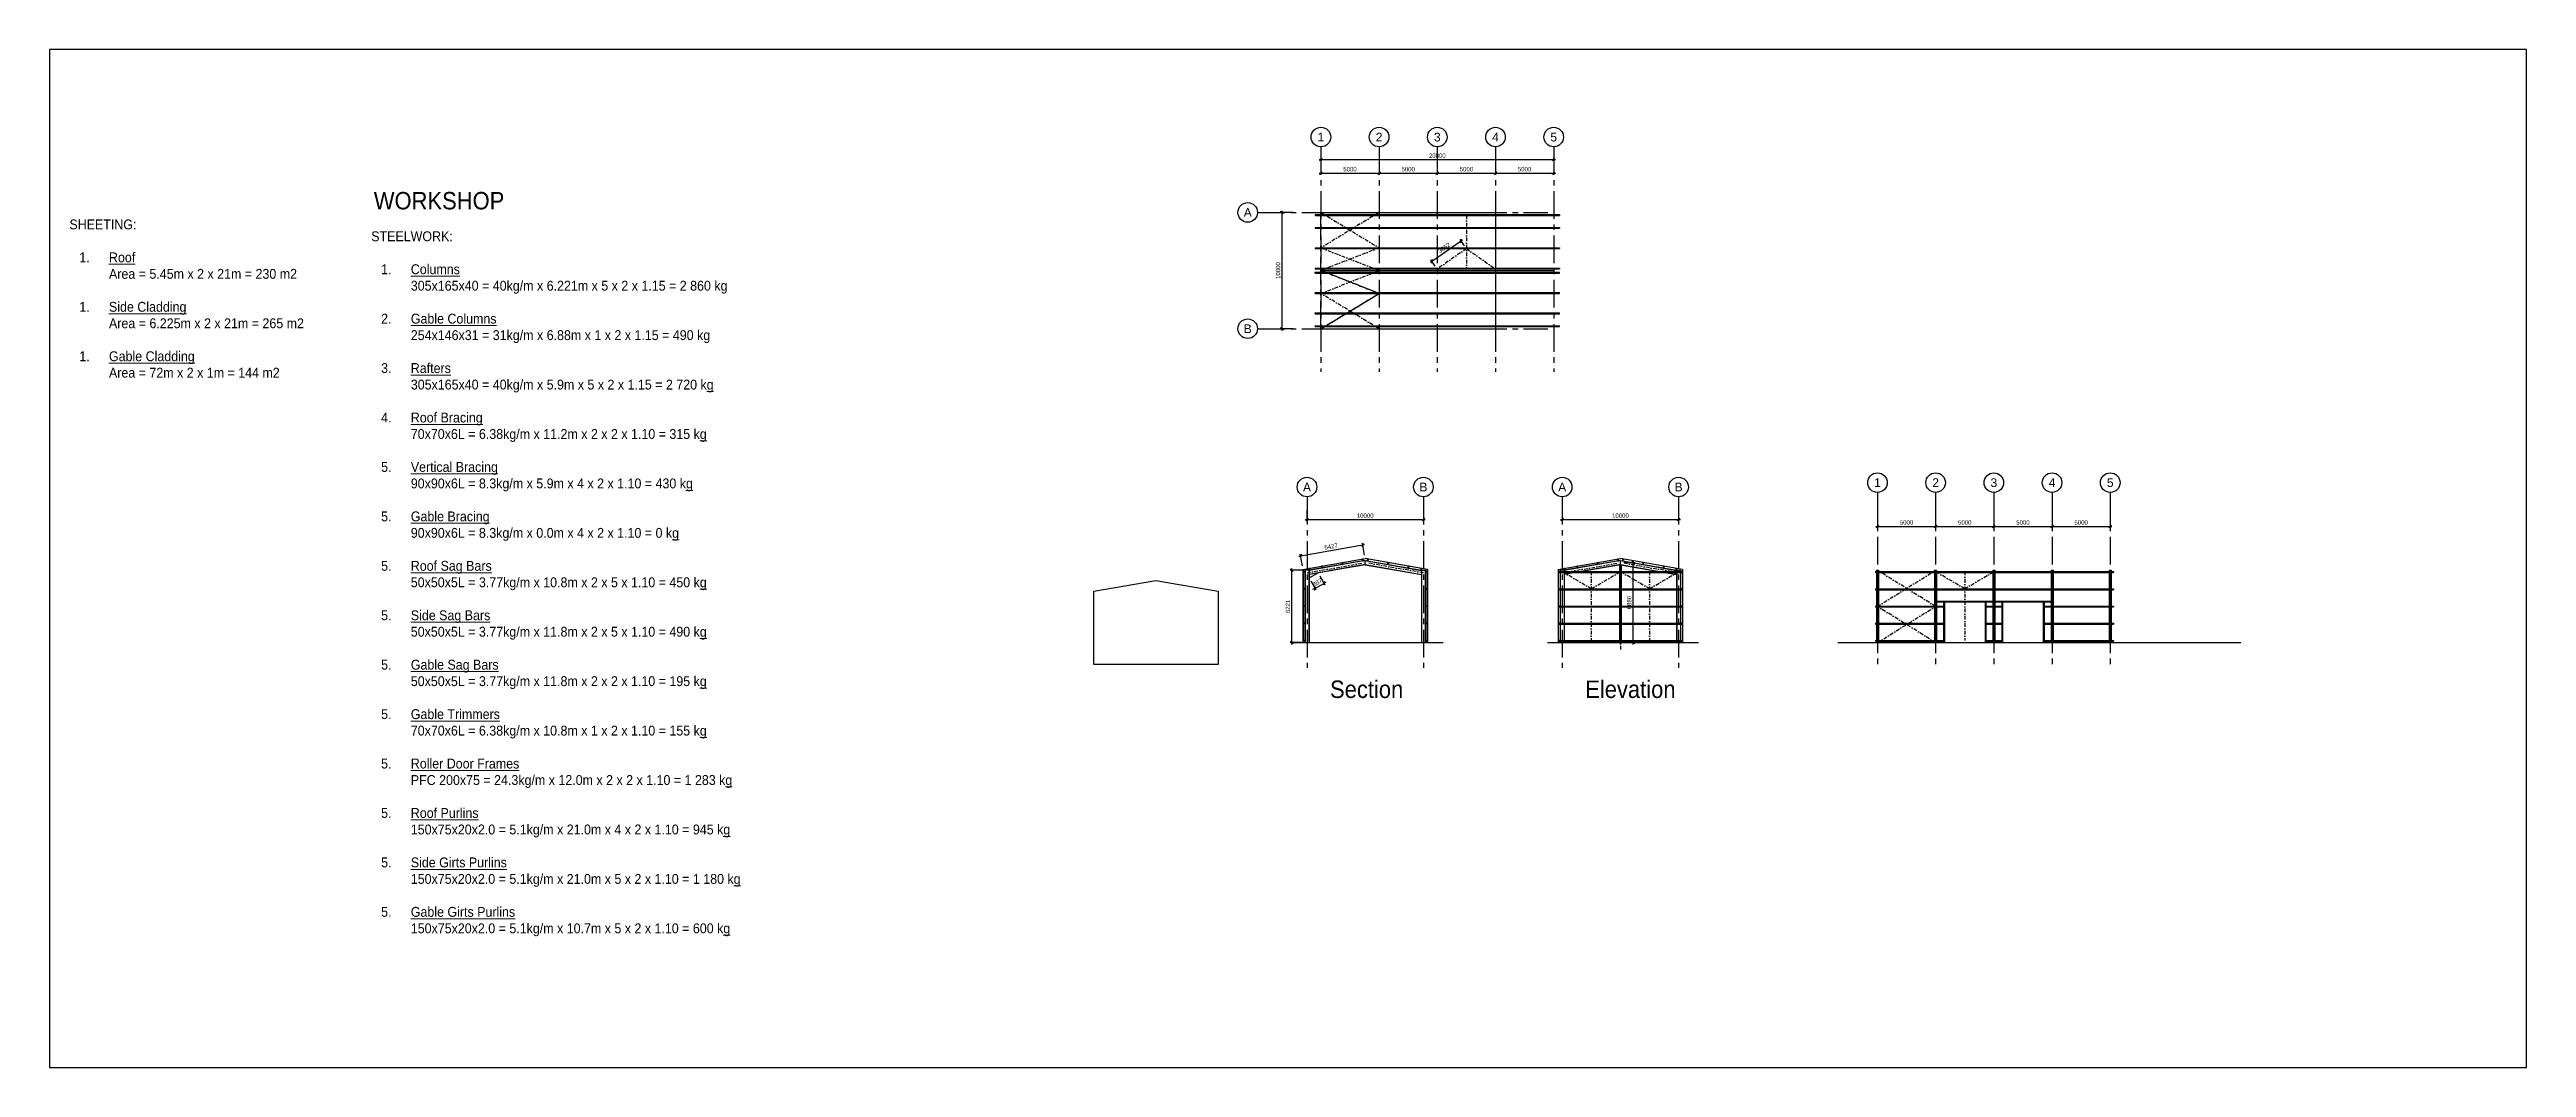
# Model space of a CAD drawing. Header units: millimetres. Extents: x 14826 to 891005, y -311366 to 56117.
# Drawn here: x 26795 to 239599, y -311366 to -223825 of the extents above; entities that cross this region are included whole.
import ezdxf
from ezdxf.enums import TextEntityAlignment as Align

# ---------------------------------------------------------------- set-up
doc = ezdxf.new("R2010")
doc.units = ezdxf.units.MM
for name, pattern in [('CENTER', [50.8, 31.75, -6.35, 6.35, -6.35]), ('DASHDOT', [25.4, 12.7, -6.35, 0, -6.35]), ('Hidden', [7.14375, 4.7625, -2.38125])]:
    doc.linetypes.add(name, pattern=pattern)
for name, color, linetype in [('AFR-STEEL SECTIONS', 3, 'Continuous'), ('AUR-CENTRELINES', 6, 'DASHDOT'), ('AUR-DIMS', 7, 'Continuous'), ('AUR-GRID CIRC', 3, 'Continuous'), ('AUR-GRID TEXT', 2, 'Continuous'), ('AUR-GRIDS', 7, 'CENTER'), ('AUR-SECTIONS', 3, 'Continuous')]:
    doc.layers.add(name, color=color, linetype=linetype)
doc.layers.add('G-ANNO-TEXT', color=7, linetype='Continuous', lineweight=9)
doc.styles.add('Arial_4', font='arial.ttf', dxfattribs={"width": 0.9, "height": 700})
doc.styles.add('ArialN', font='ARIALN.TTF')
doc.dimstyles.new('1-150', dxfattribs={"dimscale": 150, "dimtxt": 2.5, "dimasz": 1.5, "dimexe": 1, "dimexo": 2, "dimgap": 1, "dimtad": 1, "dimdec": 0, "dimzin": 0, "dimdsep": 46, "dimtxsty": 'Standard', "dimblk": 'OBLIQUE', "dimcen": 0, "dimdle": 1, "dimclrd": 7, "dimclre": 7, "dimclrt": 3, "dimadec": 0, "dimazin": 0, "dimtfac": 1, "dimtdec": 0, "dimtix": 1, "dimtmove": 2, "dimatfit": 0, "dimfxl": 6.5, "dimfxlon": 1, "dimtolj": 1, "dimtzin": 0, "dimarcsym": 0})

msp = doc.modelspace()

# ---------------------------------------------------------------- texts
at = {"layer": 'AUR-GRID TEXT', "color": 7, "style": 'ArialN', "width": 1.2}
for s, p in [('1', (136023.18428, -231355.4506, -4741.53384)), ('2', (141023.18428, -231355.4506, -4741.53384)), ('3', (146023.18428, -231355.4506, -4741.53384)), ('4', (151023.18428, -231355.4506, -4741.53384)), ('5', (156023.18428, -231355.4506, -4741.53384)), ('A', (129736.34727, -237836.23179, -4741.53384)), ('B', (129736.34727, -247836.23179, -4741.53384)), ('A', (134829.33698, -261450.35049, -4741.53384)), ('B', (144829.33698, -261450.35049, -4741.53384)), ('A', (156756.35753, -261450.35049, -4741.53384)), ('B', (166756.35753, -261450.35049, -4741.53384)), ('1', (183838.91382, -261072.18172, -4741.53384)), ('2', (188838.91382, -261072.18172, -4741.53384)), ('3', (193838.91382, -261072.18172, -4741.53384)), ('4', (198838.91382, -261072.18172, -4741.53384)), ('5', (203838.91382, -261072.77983, -9483.06769))]:
    msp.add_text(s, height=750, dxfattribs=at).set_placement(p, align=Align.MIDDLE_CENTER)

# ---------------------------------------------------------------- blocks, each defined once
blk = doc.blocks.new('_Oblique')
at = {"color": 0, "linetype": 'ByBlock', "lineweight": -2}
blk.add_line((-0.5, -0.5), (0.5, 0.5), dxfattribs=at)
blk = doc.blocks.new('*D153')
at = {"layer": 'AUR-DIMS', "color": 7, "lineweight": -2, "ltscale": 75, "transparency": 16777216}
for p, q in [((135873, -234455), (141173, -234455)), ((136023, -234434), (136023, -234605)), ((141023, -234177), (141023, -234605))]:
    blk.add_line(p, q, dxfattribs=at)
at = {"layer": 'Defpoints', "color": 0, "ltscale": 75, "transparency": 16777216}
for p in [(136023, -233877, -4742), (141023, -233877), (141023, -234455)]:
    blk.add_point(p, dxfattribs=at)
at = {"layer": 'AUR-DIMS', "color": 7, "lineweight": -2, "ltscale": 75, "transparency": 16777216, "xscale": 225, "yscale": 225, "zscale": 225, "rotation": 180}
blk.add_blockref('_Oblique', (136023, -234455), dxfattribs=at)
at = {"layer": 'AUR-DIMS', "color": 7, "lineweight": -2, "ltscale": 75, "transparency": 16777216, "xscale": 225, "yscale": 225, "zscale": 225}
blk.add_blockref('_Oblique', (141023, -234455), dxfattribs=at)
at = {"layer": 'AUR-DIMS', "color": 3, "ltscale": 75, "transparency": 16777216, "insert": (138523, -234118), "char_height": 375, "attachment_point": 5}
blk.add_mtext('\\A1;5000', dxfattribs=at)
blk = doc.blocks.new('*D154')
at = {"layer": 'AUR-DIMS', "color": 7, "lineweight": -2, "ltscale": 75, "transparency": 16777216}
for p, q in [((140873, -234455), (146173, -234455)), ((141023, -234434), (141023, -234605)), ((146023, -234177), (146023, -234605))]:
    blk.add_line(p, q, dxfattribs=at)
at = {"layer": 'Defpoints', "color": 0, "ltscale": 75, "transparency": 16777216}
for p in [(141023, -233877, -4742), (146023, -233877), (146023, -234455)]:
    blk.add_point(p, dxfattribs=at)
at = {"layer": 'AUR-DIMS', "color": 7, "lineweight": -2, "ltscale": 75, "transparency": 16777216, "xscale": 225, "yscale": 225, "zscale": 225, "rotation": 180}
blk.add_blockref('_Oblique', (141023, -234455), dxfattribs=at)
at = {"layer": 'AUR-DIMS', "color": 7, "lineweight": -2, "ltscale": 75, "transparency": 16777216, "xscale": 225, "yscale": 225, "zscale": 225}
blk.add_blockref('_Oblique', (146023, -234455), dxfattribs=at)
at = {"layer": 'AUR-DIMS', "color": 3, "ltscale": 75, "transparency": 16777216, "insert": (143523, -234118), "char_height": 375, "attachment_point": 5}
blk.add_mtext('\\A1;5000', dxfattribs=at)
blk = doc.blocks.new('*D155')
at = {"layer": 'AUR-DIMS', "color": 7, "lineweight": -2, "ltscale": 75, "transparency": 16777216}
for p, q in [((145873, -234455), (151173, -234455)), ((146023, -234434), (146023, -234605)), ((151023, -234177), (151023, -234605))]:
    blk.add_line(p, q, dxfattribs=at)
at = {"layer": 'Defpoints', "color": 0, "ltscale": 75, "transparency": 16777216}
for p in [(146023, -233877, -4742), (151023, -233877), (151023, -234455)]:
    blk.add_point(p, dxfattribs=at)
at = {"layer": 'AUR-DIMS', "color": 7, "lineweight": -2, "ltscale": 75, "transparency": 16777216, "xscale": 225, "yscale": 225, "zscale": 225, "rotation": 180}
blk.add_blockref('_Oblique', (146023, -234455), dxfattribs=at)
at = {"layer": 'AUR-DIMS', "color": 7, "lineweight": -2, "ltscale": 75, "transparency": 16777216, "xscale": 225, "yscale": 225, "zscale": 225}
blk.add_blockref('_Oblique', (151023, -234455), dxfattribs=at)
at = {"layer": 'AUR-DIMS', "color": 3, "ltscale": 75, "transparency": 16777216, "insert": (148523, -234118), "char_height": 375, "attachment_point": 5}
blk.add_mtext('\\A1;5000', dxfattribs=at)
blk = doc.blocks.new('*D156')
at = {"layer": 'AUR-DIMS', "color": 7, "lineweight": -2, "ltscale": 75, "transparency": 16777216}
for p, q in [((135873, -233297), (156173, -233297)), ((136023, -232495), (136023, -233447)), ((156023, -233187), (156023, -233147))]:
    blk.add_line(p, q, dxfattribs=at)
at = {"layer": 'Defpoints', "color": 0, "ltscale": 75, "transparency": 16777216}
for p in [(136023, -232195), (156023, -233297), (156023, -233316, 4742)]:
    blk.add_point(p, dxfattribs=at)
at = {"layer": 'AUR-DIMS', "color": 7, "lineweight": -2, "ltscale": 75, "transparency": 16777216, "xscale": 225, "yscale": 225, "zscale": 225, "rotation": 180}
blk.add_blockref('_Oblique', (136023, -233297), dxfattribs=at)
at = {"layer": 'AUR-DIMS', "color": 7, "lineweight": -2, "ltscale": 75, "transparency": 16777216, "xscale": 225, "yscale": 225, "zscale": 225}
blk.add_blockref('_Oblique', (156023, -233297), dxfattribs=at)
at = {"layer": 'AUR-DIMS', "color": 3, "ltscale": 75, "transparency": 16777216, "insert": (146023, -232959), "char_height": 375, "attachment_point": 5}
blk.add_mtext('\\A1;20000', dxfattribs=at)
blk = doc.blocks.new('*D161')
at = {"layer": 'AUR-DIMS', "color": 7, "lineweight": -2, "ltscale": 75, "transparency": 16777216}
for p, q in [((133654, -237836), (132529, -237836)), ((132679, -237686), (132679, -247986)), ((133654, -247836), (132529, -247836))]:
    blk.add_line(p, q, dxfattribs=at)
at = {"layer": 'Defpoints', "color": 0, "ltscale": 75, "transparency": 16777216}
for p in [(134039, -237836), (132679, -247836), (134039, -247836)]:
    blk.add_point(p, dxfattribs=at)
at = {"layer": 'AUR-DIMS', "color": 7, "lineweight": -2, "ltscale": 75, "transparency": 16777216, "xscale": 225, "yscale": 225, "zscale": 225}
for p, rotation in [((132679, -237836), 90), ((132679, -247836), 270)]:
    blk.add_blockref('_Oblique', p, dxfattribs=dict(at, rotation=rotation))
at = {"layer": 'AUR-DIMS', "color": 3, "ltscale": 75, "transparency": 16777216, "insert": (132341, -242836), "char_height": 375, "attachment_point": 5, "rotation": 90}
blk.add_mtext('\\A1;10000', dxfattribs=at)
blk = doc.blocks.new('*D152')
at = {"layer": 'AUR-DIMS', "color": 7, "lineweight": -2, "ltscale": 75, "transparency": 16777216}
for p, q in [((134829, -263449), (134829, -264400)), ((134679, -264250), (144979, -264250)), ((144829, -263944), (144829, -264400))]:
    blk.add_line(p, q, dxfattribs=at)
at = {"layer": 'Defpoints', "color": 0, "ltscale": 75, "transparency": 16777216}
for p in [(134829, -263149), (144829, -263644), (144829, -264250)]:
    blk.add_point(p, dxfattribs=at)
at = {"layer": 'AUR-DIMS', "color": 7, "lineweight": -2, "ltscale": 75, "transparency": 16777216, "xscale": 225, "yscale": 225, "zscale": 225, "rotation": 180}
blk.add_blockref('_Oblique', (134829, -264250), dxfattribs=at)
at = {"layer": 'AUR-DIMS', "color": 7, "lineweight": -2, "ltscale": 75, "transparency": 16777216, "xscale": 225, "yscale": 225, "zscale": 225}
blk.add_blockref('_Oblique', (144829, -264250), dxfattribs=at)
at = {"layer": 'AUR-DIMS', "color": 3, "ltscale": 75, "transparency": 16777216, "insert": (139829, -263913), "char_height": 375, "attachment_point": 5}
blk.add_mtext('\\A1;10000', dxfattribs=at)
blk = doc.blocks.new('*D157')
at = {"layer": 'AUR-DIMS', "color": 7, "lineweight": -2, "ltscale": 75, "transparency": 16777216}
for p, q in [((156756, -263449), (156756, -264400)), ((156606, -264250), (166906, -264250)), ((166756, -263944), (166756, -264400))]:
    blk.add_line(p, q, dxfattribs=at)
at = {"layer": 'Defpoints', "color": 0, "ltscale": 75, "transparency": 16777216}
for p in [(156756, -263149), (166756, -263644), (166756, -264250)]:
    blk.add_point(p, dxfattribs=at)
at = {"layer": 'AUR-DIMS', "color": 7, "lineweight": -2, "ltscale": 75, "transparency": 16777216, "xscale": 225, "yscale": 225, "zscale": 225, "rotation": 180}
blk.add_blockref('_Oblique', (156756, -264250), dxfattribs=at)
at = {"layer": 'AUR-DIMS', "color": 7, "lineweight": -2, "ltscale": 75, "transparency": 16777216, "xscale": 225, "yscale": 225, "zscale": 225}
blk.add_blockref('_Oblique', (166756, -264250), dxfattribs=at)
at = {"layer": 'AUR-DIMS', "color": 3, "ltscale": 75, "transparency": 16777216, "insert": (161756, -263913), "char_height": 375, "attachment_point": 5}
blk.add_mtext('\\A1;10000', dxfattribs=at)
blk = doc.blocks.new('*D158')
at = {"layer": 'AUR-DIMS', "color": 7, "lineweight": -2, "ltscale": 75, "transparency": 16777216}
for p, q in [((183839, -263859), (183839, -264984)), ((188839, -263859), (188839, -264984)), ((183689, -264834), (188989, -264834))]:
    blk.add_line(p, q, dxfattribs=at)
at = {"layer": 'Defpoints', "color": 0, "ltscale": 75, "transparency": 16777216}
for p in [(183839, -262290), (188839, -261912), (188839, -264834)]:
    blk.add_point(p, dxfattribs=at)
at = {"layer": 'AUR-DIMS', "color": 7, "lineweight": -2, "ltscale": 75, "transparency": 16777216, "xscale": 225, "yscale": 225, "zscale": 225, "rotation": 180}
blk.add_blockref('_Oblique', (183839, -264834), dxfattribs=at)
at = {"layer": 'AUR-DIMS', "color": 7, "lineweight": -2, "ltscale": 75, "transparency": 16777216, "xscale": 225, "yscale": 225, "zscale": 225}
blk.add_blockref('_Oblique', (188839, -264834), dxfattribs=at)
at = {"layer": 'AUR-DIMS', "color": 3, "ltscale": 75, "transparency": 16777216, "insert": (186339, -264496), "char_height": 375, "attachment_point": 5}
blk.add_mtext('\\A1;5000', dxfattribs=at)
blk = doc.blocks.new('*D159')
at = {"layer": 'AUR-DIMS', "color": 7, "lineweight": -2, "ltscale": 75, "transparency": 16777216}
for p, q in [((188839, -263859), (188839, -264984)), ((193839, -263859), (193839, -264984)), ((188689, -264834), (193989, -264834))]:
    blk.add_line(p, q, dxfattribs=at)
at = {"layer": 'Defpoints', "color": 0, "ltscale": 75, "transparency": 16777216}
for p in [(188839, -262290), (193839, -261912), (193839, -264834)]:
    blk.add_point(p, dxfattribs=at)
at = {"layer": 'AUR-DIMS', "color": 7, "lineweight": -2, "ltscale": 75, "transparency": 16777216, "xscale": 225, "yscale": 225, "zscale": 225, "rotation": 180}
blk.add_blockref('_Oblique', (188839, -264834), dxfattribs=at)
at = {"layer": 'AUR-DIMS', "color": 7, "lineweight": -2, "ltscale": 75, "transparency": 16777216, "xscale": 225, "yscale": 225, "zscale": 225}
blk.add_blockref('_Oblique', (193839, -264834), dxfattribs=at)
at = {"layer": 'AUR-DIMS', "color": 3, "ltscale": 75, "transparency": 16777216, "insert": (191339, -264496), "char_height": 375, "attachment_point": 5}
blk.add_mtext('\\A1;5000', dxfattribs=at)
blk = doc.blocks.new('*D160')
at = {"layer": 'AUR-DIMS', "color": 7, "lineweight": -2, "ltscale": 75, "transparency": 16777216}
for p, q in [((193839, -263859), (193839, -264984)), ((198839, -263859), (198839, -264984)), ((193689, -264834), (198989, -264834))]:
    blk.add_line(p, q, dxfattribs=at)
at = {"layer": 'Defpoints', "color": 0, "ltscale": 75, "transparency": 16777216}
for p in [(193839, -262290), (198839, -261912), (198839, -264834)]:
    blk.add_point(p, dxfattribs=at)
at = {"layer": 'AUR-DIMS', "color": 7, "lineweight": -2, "ltscale": 75, "transparency": 16777216, "xscale": 225, "yscale": 225, "zscale": 225, "rotation": 180}
blk.add_blockref('_Oblique', (193839, -264834), dxfattribs=at)
at = {"layer": 'AUR-DIMS', "color": 7, "lineweight": -2, "ltscale": 75, "transparency": 16777216, "xscale": 225, "yscale": 225, "zscale": 225}
blk.add_blockref('_Oblique', (198839, -264834), dxfattribs=at)
at = {"layer": 'AUR-DIMS', "color": 3, "ltscale": 75, "transparency": 16777216, "insert": (196339, -264496), "char_height": 375, "attachment_point": 5}
blk.add_mtext('\\A1;5000', dxfattribs=at)
blk = doc.blocks.new('*D162')
at = {"layer": 'AUR-DIMS', "color": 7, "lineweight": -2, "ltscale": 75, "transparency": 16777216}
for p, q in [((134505, -268608), (133380, -268608)), ((133530, -274979), (133530, -268458)), ((134353, -274829), (133380, -274829))]:
    blk.add_line(p, q, dxfattribs=at)
at = {"layer": 'Defpoints', "color": 0, "ltscale": 75, "transparency": 16777216}
for p in [(133530, -268608), (134829, -268608), (134653, -274829)]:
    blk.add_point(p, dxfattribs=at)
at = {"layer": 'AUR-DIMS', "color": 7, "lineweight": -2, "ltscale": 75, "transparency": 16777216, "xscale": 225, "yscale": 225, "zscale": 225}
for p, rotation in [((133530, -268608), 90), ((133530, -274829), 270)]:
    blk.add_blockref('_Oblique', p, dxfattribs=dict(at, rotation=rotation))
at = {"layer": 'AUR-DIMS', "color": 3, "ltscale": 75, "transparency": 16777216, "insert": (133193, -271719), "char_height": 375, "attachment_point": 5, "rotation": 90}
blk.add_mtext('\\A1;6221', dxfattribs=at)
blk = doc.blocks.new('*D163')
at = {"layer": 'AUR-DIMS', "color": 7, "lineweight": -2, "ltscale": 75, "transparency": 16777216}
for p, q in [((162056, -267949), (162999, -267949)), ((162849, -274979), (162849, -267799)), ((162129, -274829), (162999, -274829))]:
    blk.add_line(p, q, dxfattribs=at)
at = {"layer": 'Defpoints', "color": 0, "ltscale": 75, "transparency": 16777216}
for p in [(161756, -267949), (162849, -267949), (161829, -274829)]:
    blk.add_point(p, dxfattribs=at)
at = {"layer": 'AUR-DIMS', "color": 7, "lineweight": -2, "ltscale": 75, "transparency": 16777216, "xscale": 225, "yscale": 225, "zscale": 225}
for p, rotation in [((162849, -267949), 90), ((162849, -274829), 270)]:
    blk.add_blockref('_Oblique', p, dxfattribs=dict(at, rotation=rotation))
at = {"layer": 'AUR-DIMS', "color": 3, "ltscale": 75, "transparency": 16777216, "insert": (162512, -271389), "char_height": 375, "attachment_point": 5, "rotation": 90}
blk.add_mtext('\\A1;6880', dxfattribs=at)
blk = doc.blocks.new('*D164')
at = {"layer": 'AUR-DIMS', "color": 7, "lineweight": -2, "ltscale": 75, "transparency": 16777216}
for p, q in [((135152, -269530), (135580, -270295)), ((135507, -270164), (135310, -270274)), ((135507, -270164), (136280, -269731)), ((135925, -269097), (136354, -269862)), ((136280, -269731), (136477, -269621))]:
    blk.add_line(p, q, dxfattribs=at)
at = {"layer": 'Defpoints', "color": 0, "ltscale": 75, "transparency": 16777216}
for p in [(135005, -269268), (135779, -268835), (136280, -269731)]:
    blk.add_point(p, dxfattribs=at)
at = {"layer": 'AUR-DIMS', "color": 7, "lineweight": -2, "ltscale": 75, "transparency": 16777216, "xscale": 225, "yscale": 225, "zscale": 225}
for p, rotation in [((135507, -270164), 29.24012432438585), ((136280, -269731), 209.2401243243858)]:
    blk.add_blockref('_Oblique', p, dxfattribs=dict(at, rotation=rotation))
at = {"layer": 'AUR-DIMS', "color": 3, "ltscale": 75, "transparency": 16777216, "insert": (135729, -269653), "char_height": 375, "attachment_point": 5, "rotation": 29.24012}
blk.add_mtext('\\A1;887', dxfattribs=at)
blk = doc.blocks.new('*D165')
at = {"layer": 'AUR-DIMS', "color": 7, "lineweight": -2, "ltscale": 75, "transparency": 16777216}
for p, q in [((145438, -242118), (148184, -240196)), ((148351, -240697), (147975, -240160)), ((145851, -242447), (145475, -241910))]:
    blk.add_line(p, q, dxfattribs=at)
at = {"layer": 'Defpoints', "color": 0, "ltscale": 75, "transparency": 16777216}
for p in [(148061, -240282), (148523, -240943), (146023, -242693)]:
    blk.add_point(p, dxfattribs=at)
at = {"layer": 'AUR-DIMS', "color": 7, "lineweight": -2, "ltscale": 75, "transparency": 16777216, "xscale": 225, "yscale": 225, "zscale": 225}
for p, rotation in [((148061, -240282), 34.99190042051289), ((145561, -242032), 214.9919004205129)]:
    blk.add_blockref('_Oblique', p, dxfattribs=dict(at, rotation=rotation))
at = {"layer": 'AUR-DIMS', "color": 3, "ltscale": 75, "transparency": 16777216, "insert": (146617, -240881), "char_height": 375, "attachment_point": 5, "rotation": 34.9919}
blk.add_mtext('\\A1;3052', dxfattribs=at)
blk = doc.blocks.new('*D166')
at = {"layer": 'AUR-DIMS', "color": 7, "lineweight": -2, "ltscale": 75, "transparency": 16777216}
for p, q in [((134131, -267385), (139772, -266400)), ((134432, -268236), (134253, -267211)), ((139778, -267303), (139599, -266278))]:
    blk.add_line(p, q, dxfattribs=at)
at = {"layer": 'Defpoints', "color": 0, "ltscale": 75, "transparency": 16777216}
for p in [(139625, -266426), (139829, -267598), (134483, -268531)]:
    blk.add_point(p, dxfattribs=at)
at = {"layer": 'AUR-DIMS', "color": 7, "lineweight": -2, "ltscale": 75, "transparency": 16777216, "xscale": 225, "yscale": 225, "zscale": 225}
for p, rotation in [((134279, -267359), 189.9013063404457), ((139625, -266426), 9.901306340445664)]:
    blk.add_blockref('_Oblique', p, dxfattribs=dict(at, rotation=rotation))
at = {"layer": 'AUR-DIMS', "color": 3, "ltscale": 75, "transparency": 16777216, "insert": (136894, -266560), "char_height": 375, "attachment_point": 5, "rotation": 9.90131}
blk.add_mtext('\\A1;5427', dxfattribs=at)
blk = doc.blocks.new('*D167')
at = {"layer": 'AUR-DIMS', "color": 7, "lineweight": -2, "ltscale": 75, "transparency": 16777216}
for p, q in [((150873, -234455), (156173, -234455)), ((151023, -234434), (151023, -234605)), ((156023, -234177), (156023, -234605))]:
    blk.add_line(p, q, dxfattribs=at)
at = {"layer": 'Defpoints', "color": 0, "ltscale": 75, "transparency": 16777216}
for p in [(151023, -233877, -4742), (156023, -233877), (156023, -234455)]:
    blk.add_point(p, dxfattribs=at)
at = {"layer": 'AUR-DIMS', "color": 7, "lineweight": -2, "ltscale": 75, "transparency": 16777216, "xscale": 225, "yscale": 225, "zscale": 225, "rotation": 180}
blk.add_blockref('_Oblique', (151023, -234455), dxfattribs=at)
at = {"layer": 'AUR-DIMS', "color": 7, "lineweight": -2, "ltscale": 75, "transparency": 16777216, "xscale": 225, "yscale": 225, "zscale": 225}
blk.add_blockref('_Oblique', (156023, -234455), dxfattribs=at)
at = {"layer": 'AUR-DIMS', "color": 3, "ltscale": 75, "transparency": 16777216, "insert": (153523, -234118), "char_height": 375, "attachment_point": 5}
blk.add_mtext('\\A1;5000', dxfattribs=at)
blk = doc.blocks.new('*D168')
at = {"layer": 'AUR-DIMS', "color": 7, "lineweight": -2, "ltscale": 75, "transparency": 16777216}
for p, q in [((198839, -263859), (198839, -264984)), ((203839, -263859), (203839, -264984)), ((198689, -264834), (203989, -264834))]:
    blk.add_line(p, q, dxfattribs=at)
at = {"layer": 'Defpoints', "color": 0, "ltscale": 75, "transparency": 16777216}
for p in [(198839, -262290), (203839, -261912), (203839, -264834)]:
    blk.add_point(p, dxfattribs=at)
at = {"layer": 'AUR-DIMS', "color": 7, "lineweight": -2, "ltscale": 75, "transparency": 16777216, "xscale": 225, "yscale": 225, "zscale": 225, "rotation": 180}
blk.add_blockref('_Oblique', (198839, -264834), dxfattribs=at)
at = {"layer": 'AUR-DIMS', "color": 7, "lineweight": -2, "ltscale": 75, "transparency": 16777216, "xscale": 225, "yscale": 225, "zscale": 225}
blk.add_blockref('_Oblique', (203839, -264834), dxfattribs=at)
at = {"layer": 'AUR-DIMS', "color": 3, "ltscale": 75, "transparency": 16777216, "insert": (201339, -264496), "char_height": 375, "attachment_point": 5}
blk.add_mtext('\\A1;5000', dxfattribs=at)

# ---------------------------------------------------------------- dimensions: what is measured, and where the dimension line sits
at = {"layer": 'AUR-DIMS', "ltscale": 75}
for base, p1, p2, picture, middle in [((156023.18428, -233296.6439, -4741.53384), (136023.18428, -232195.4506, -4741.53384), (156023.18428, -233315.9627), '*D156', (146023.18428, -232959.1439, -4741.53384)), ((141023.18428, -234455.22252), (136023.18428, -233876.70711, -4741.53384), (141023.18428, -233876.70711), '*D153', (138523.18428, -234117.72252)), ((146023.18428, -234455.22252), (141023.18428, -233876.70711, -4741.53384), (146023.18428, -233876.70711), '*D154', (143523.18428, -234117.72252)), ((151023.18428, -234455.22252), (146023.18428, -233876.70711, -4741.53384), (151023.18428, -233876.70711), '*D155', (148523.18428, -234117.72252)), ((156023.18428, -234455.22252), (151023.18428, -233876.70711, -4741.53384), (156023.18428, -233876.70711), '*D167', (153523.18428, -234117.72252)), ((144829.33698, -264250.19432), (134829.33698, -263149.00101), (144829.33698, -263643.75435), '*D152', (139829.33698, -263912.69432)), ((166756.35753, -264250.19432), (156756.35753, -263149.00101), (166756.35753, -263643.75435), '*D157', (161756.35753, -263912.69432)), ((188838.91382, -264833.85852), (183838.91382, -262290.35049), (188838.91382, -261911.58361), '*D158', (186338.91382, -264496.35852)), ((193838.91382, -264833.85852), (188838.91382, -262290.35049), (193838.91382, -261911.58361), '*D159', (191338.91382, -264496.35852)), ((198838.91382, -264833.85852, 4741.53384), (193838.91382, -262290.35049, 4741.53384), (198838.91382, -261911.58361, 4741.53384), '*D160', (196338.91382, -264496.35852, 4741.53384)), ((203838.91382, -264833.85852, 4741.53384), (198838.91382, -262290.35049, 4741.53384), (203838.91382, -261911.58361, 4741.53384), '*D168', (201338.91382, -264496.35852, 4741.53384))]:
    dim = msp.add_linear_dim(base=base, p1=p1, p2=p2, dimstyle='1-150', dxfattribs=at)
    dim.commit()
    dim.dimension.update_dxf_attribs({"geometry": picture, "text_midpoint": middle})
for base, p1, p2, picture, middle in [((132678.75695, -247836.23179), (134039.25776, -237836.23179), (134039.25776, -247836.23179), '*D161', (132341.25695, -242836.23179)), ((162849.11245, -267949.49786), (161829.41753, -274829.43879), (161756.35753, -267949.49786), '*D163', (162511.61245, -271389.46832)), ((133530.14791, -268608.43266), (134653.33698, -274829.43879), (134829.33698, -268608.43266), '*D162', (133192.64791, -271718.93572))]:
    dim = msp.add_linear_dim(base=base, p1=p1, p2=p2, angle=90, dimstyle='1-150', dxfattribs=at)
    dim.commit()
    dim.dimension.update_dxf_attribs({"geometry": picture, "text_midpoint": middle})
for p1, p2, distance, picture, middle in [((146023.18428, -242692.85181), (148523.18428, -240942.8596), 806.18721, '*D165', (146617.32469, -240880.90927)), ((134483.33623, -268531.41774), (139829.33698, -267598.26564), 1190.40408, '*D166', (136893.61112, -266559.69512)), ((135005.33698, -269268.21744), (135778.92064, -268835.16492), -1026.59572, '*D164', (135728.73198, -269652.98247))]:
    dim = msp.add_aligned_dim(p1=p1, p2=p2, distance=distance, dimstyle='1-150', dxfattribs=at)
    dim.commit()
    dim.dimension.update_dxf_attribs({"geometry": picture, "text_midpoint": middle})

# ---------------------------------------------------------------- linework, layer by layer
at = {"color": 1}
for p, q in [((135523.18428, -238020.95296), (135523.18428, -238094.83623)), ((135523.18428, -238020.95296), (156523.18428, -238020.95296)), ((135523.18428, -238094.83623), (156523.18428, -238094.83623)), ((156523.18428, -238020.95296), (156523.18428, -238094.83623)), ((135523.18428, -239120.66642), (135523.18428, -239192.4991)), ((135523.18428, -239120.66642), (156523.18428, -239120.66642)), ((135523.18428, -239192.4991), (156523.18428, -239192.4991)), ((156523.18428, -239120.66642), (156523.18428, -239192.4991)), ((135523.18428, -240870.95245), (135523.18428, -240942.8596)), ((135523.18428, -240870.95245), (156523.18428, -240870.95245)), ((135523.18428, -240942.8596), (156523.18428, -240942.8596)), ((156523.18428, -240870.95245), (156523.18428, -240942.8596)), ((135523.18428, -242618.96854), (135523.18428, -242692.85181)), ((135523.18428, -242618.96854), (156523.18428, -242618.96854)), ((135523.18428, -242692.85181), (156523.18428, -242692.85181)), ((135523.18428, -243053.49505), (135523.18428, -242979.61178)), ((135523.18428, -242979.61178), (156523.18428, -242979.61178)), ((135523.18428, -243053.49505), (156523.18428, -243053.49505)), ((156523.18428, -242618.96854), (156523.18428, -242692.85181)), ((156523.18428, -243053.49505), (156523.18428, -242979.61178)), ((135523.18428, -244801.51113), (135523.18428, -244729.60399)), ((135523.18428, -244729.60399), (156523.18428, -244729.60399)), ((135523.18428, -244801.51113), (156523.18428, -244801.51113)), ((135523.18428, -246551.79716), (135523.18428, -246479.96449)), ((135523.18428, -246479.96449), (156523.18428, -246479.96449)), ((135523.18428, -246551.79716), (156523.18428, -246551.79716)), ((156523.18428, -244801.51113), (156523.18428, -244729.60399)), ((156523.18428, -246551.79716), (156523.18428, -246479.96449)), ((135523.18428, -247651.51063), (135523.18428, -247577.62736)), ((135523.18428, -247577.62736), (156523.18428, -247577.62736)), ((135523.18428, -247651.51063), (156523.18428, -247651.51063)), ((156523.18428, -247651.51063), (156523.18428, -247577.62736)), ((134483.33623, -268531.41774), (139829.33698, -267598.26564)), ((134493.33623, -268539.82342), (139829.33698, -267608.41684)), ((145175.33773, -268531.41774), (139829.33698, -267598.26564)), ((145165.33773, -268539.82342), (139829.33698, -267608.41684)), ((156410.35678, -268531.41774), (161756.35753, -267598.26564)), ((156420.35678, -268539.82342), (161756.35753, -267608.41684)), ((167102.35828, -268531.41774), (161756.35753, -267598.26564)), ((167092.35828, -268539.82342), (161756.35753, -267608.41684)), ((134483.33623, -268531.41774), (134483.33623, -274829.43879)), ((134493.33623, -268539.82342), (134493.33623, -274829.43879)), ((135005.33698, -269268.21744), (135778.92064, -268835.16492)), ((145165.33773, -268539.82342), (145165.33773, -274829.43879)), ((145175.33773, -268531.41774), (145175.33773, -274829.43879)), ((156410.35678, -268531.41774), (156410.35678, -274829.43879)), ((156420.35678, -268539.82342), (156420.35678, -274829.43879)), ((156425.35681, -268720.93247), (167087.35826, -268720.93247)), ((156425.35681, -268795.93285), (167087.35826, -268795.93285)), ((156425.35681, -270201.18447), (167087.35826, -270201.18447)), ((167092.35828, -268539.82342), (167092.35828, -274829.43879)), ((167102.35828, -268531.41774), (167102.35828, -274829.43879)), ((183683.41348, -268720.93247), (204120.05635, -268722.1154, -4741.53384)), ((183683.41348, -268720.93247), (183683.41348, -268795.93285)), ((183683.41348, -268795.93285), (204120.05635, -268795.93285)), ((183683.41348, -270201.18447), (204120.05635, -270202.3674, -4741.53384)), ((183683.41348, -270201.18447), (183683.41348, -270276.18485)), ((204120.05635, -268722.1154, -4741.53384), (204120.05635, -268797.11578, -4741.53384)), ((204120.05635, -270202.3674, -4741.53384), (204120.05635, -270277.36778, -4741.53384)), ((156425.35681, -270276.18485), (167087.35826, -270276.18485)), ((156425.35681, -271681.43647), (167087.35826, -271681.43647)), ((156425.35681, -271756.43685), (167087.35826, -271756.43685)), ((183683.41348, -270276.18485), (204120.05635, -270276.18485)), ((183683.41348, -271681.43647), (189588.91382, -271681.43647)), ((183683.41348, -271681.43647), (183683.41348, -271756.43685)), ((183683.41348, -271756.43685), (189588.91382, -271756.43685)), ((189588.91382, -271329.43879), (189588.91382, -274829.43879)), ((193088.91382, -271681.43647), (194588.91382, -271681.43647)), ((193088.91382, -271756.43685), (194588.91382, -271756.43685)), ((194588.91382, -271329.43879), (194588.91382, -274829.43879)), ((198088.91382, -271681.43647), (204120.05635, -271682.6194, -4741.53384)), ((198088.91382, -271756.43685), (204120.05635, -271757.61978, -4741.53384)), ((204120.05635, -271682.6194, -4741.53384), (204120.05635, -271757.61978, -4741.53384)), ((156425.35681, -273161.68847), (167087.35826, -273161.68847)), ((156425.35681, -273236.68885), (167087.35826, -273236.68885)), ((183683.41348, -273161.68847), (189588.91382, -273161.68847)), ((183683.41348, -273161.68847), (183683.41348, -273236.68885)), ((183683.41348, -273236.68885), (189588.91382, -273236.68885)), ((193088.91382, -273161.68847), (194588.91382, -273161.68847)), ((193088.91382, -273236.68885), (194588.91382, -273236.68885)), ((198088.91382, -273161.68847), (204120.05635, -273162.8714, -4741.53384)), ((198088.91382, -273236.68885), (204120.05635, -273237.87178, -4741.53384)), ((204120.05635, -273162.8714, -4741.53384), (204120.05635, -273237.87178, -4741.53384)), ((156425.35681, -274641.9386), (167087.35826, -274641.9386)), ((156425.35681, -274716.93898), (167087.35826, -274716.93898)), ((183683.41348, -274641.9386), (189588.91382, -274641.9386)), ((183683.41348, -274641.9386), (183683.41348, -274716.93898)), ((183683.41348, -274716.93898), (189588.91382, -274716.93898)), ((193088.91382, -274641.94047), (194588.91382, -274641.94047)), ((193088.91382, -274716.94085), (194588.91382, -274716.94085)), ((198088.91382, -274641.94047), (204120.05635, -274641.94047, -4741.53384)), ((198088.91382, -274716.94085), (204120.05635, -274716.94085, -4741.53384)), ((204120.05635, -274643.1234, -4741.53384), (204120.05635, -274718.12378, -4741.53384))]:
    msp.add_line(p, q, dxfattribs=at)
at = {"color": 2}
msp.add_line((136023.18428, -242836.23179), (156023.18428, -242836.23179), dxfattribs=at)
at = {"color": 1}
msp.add_lwpolyline([(239598.53327, -223825.06223), (26795.07721, -223825.06223), (26795.07721, -311365.59174), (239598.53327, -311365.59174)], close=True, dxfattribs=at)
for points in [[(136023.18428, -247836.23179), (141023.18428, -244801.51113), (136023.18428, -242836.23179)], [(116501.82297, -276714.81838), (116501.82297, -270416.79733), (121847.82372, -269483.64524), (127193.82447, -270416.79733), (127193.82447, -276714.81838), (116501.82297, -276714.81838)]]:
    msp.add_lwpolyline(points, dxfattribs=at)
at = {"layer": 'AFR-STEEL SECTIONS', "color": 3, "linetype": 'Continuous'}
for p, q in [((139829.33698, -267770.83677), (135005.33698, -268612.87289)), ((139829.33698, -267780.68343), (135005.33698, -268622.71955)), ((139829.33698, -268118.31228), (135005.33698, -268960.34839)), ((139829.33698, -268128.15894), (135005.33698, -268970.19505)), ((137837.9337, -267961.09476), (137862.00704, -268099.01021)), ((137863.97726, -268098.66631), (137839.90392, -267960.75086)), ((137906.03166, -267944.13254), (137841.99949, -267955.30945)), ((137842.3434, -267957.27967), (137906.37557, -267946.10276)), ((137931.48062, -268089.92887), (137867.44845, -268101.10578)), ((137867.79235, -268103.076), (137931.82452, -268091.89909)), ((137909.84675, -267948.54224), (137912.42604, -267963.31889)), ((137914.39626, -267962.97499), (137911.81698, -267948.19833)), ((137912.42604, -267963.31889), (137914.39626, -267962.97499)), ((137933.31103, -268071.33712), (137931.34081, -268071.68103)), ((137931.34081, -268071.68103), (137933.92009, -268086.45768)), ((137935.89031, -268086.11378), (137933.31103, -268071.33712)), ((139588.00039, -267655.61812), (139612.07373, -267793.53356)), ((139614.04395, -267793.18966), (139589.97061, -267655.27421)), ((139656.09835, -267638.6559), (139592.06618, -267649.8328)), ((139592.41008, -267651.80302), (139656.44225, -267640.62612)), ((139681.54731, -267784.45222), (139617.51513, -267795.62913)), ((139617.85904, -267797.59935), (139681.89121, -267786.42244)), ((139659.91344, -267643.06559), (139662.49273, -267657.84224)), ((139664.46295, -267657.49834), (139661.88366, -267642.72168)), ((139662.49273, -267657.84224), (139664.46295, -267657.49834)), ((139683.37771, -267765.86048), (139681.40749, -267766.20438)), ((139681.40749, -267766.20438), (139683.98678, -267780.98104)), ((139685.957, -267780.63713), (139683.37771, -267765.86048)), ((139829.33698, -267770.83677), (144653.33698, -268612.87289)), ((139829.33698, -268128.15894), (139829.33698, -267770.83677)), ((139829.33698, -267780.68343), (144653.33698, -268622.71955)), ((139829.33698, -268118.31228), (144653.33698, -268960.34839)), ((139829.33698, -268128.15894), (144653.33698, -268970.19505)), ((139972.71697, -267780.63713), (139975.29625, -267765.86048)), ((139977.26647, -267766.20438), (139974.68719, -267780.98104)), ((139975.29625, -267765.86048), (139977.26647, -267766.20438)), ((140040.81493, -267797.59935), (139976.78276, -267786.42244)), ((139977.12666, -267784.45222), (140041.15883, -267795.62913)), ((139994.21102, -267657.49834), (139996.79031, -267642.72168)), ((139996.18124, -267657.84224), (139994.21102, -267657.49834)), ((139998.76053, -267643.06559), (139996.18124, -267657.84224)), ((140066.26389, -267651.80302), (140002.23172, -267640.62612)), ((140002.57562, -267638.6559), (140066.60779, -267649.8328)), ((140044.63002, -267793.18966), (140068.70336, -267655.27421)), ((140070.67358, -267655.61812), (140046.60024, -267793.53356)), ((141722.78365, -268086.11378), (141725.36294, -268071.33712)), ((141727.33316, -268071.68103), (141724.75387, -268086.45768)), ((141725.36294, -268071.33712), (141727.33316, -268071.68103)), ((141790.88161, -268103.076), (141726.84944, -268091.89909)), ((141727.19335, -268089.92887), (141791.22552, -268101.10578)), ((141744.27771, -267962.97499), (141746.85699, -267948.19833)), ((141746.24793, -267963.31889), (141744.27771, -267962.97499)), ((141748.82721, -267948.54224), (141746.24793, -267963.31889)), ((141816.33057, -267957.27967), (141752.2984, -267946.10276)), ((141752.64231, -267944.13254), (141816.67448, -267955.30945)), ((141794.69671, -268098.66631), (141818.77005, -267960.75086)), ((141820.74027, -267961.09476), (141796.66693, -268099.01021)), ((161756.35753, -267770.83677), (156932.35753, -268612.87289)), ((161756.35753, -267780.68343), (156932.35753, -268622.71955)), ((161756.35753, -268118.31228), (156932.35753, -268960.34839)), ((161756.35753, -268128.15894), (156932.35753, -268970.19505)), ((159764.95425, -267961.09476), (159789.02759, -268099.01021)), ((159790.99781, -268098.66631), (159766.92447, -267960.75086)), ((159833.05221, -267944.13254), (159769.02004, -267955.30945)), ((159769.36394, -267957.27967), (159833.39612, -267946.10276)), ((159858.50117, -268089.92887), (159794.469, -268101.10578)), ((159794.8129, -268103.076), (159858.84507, -268091.89909)), ((159836.8673, -267948.54224), (159839.44659, -267963.31889)), ((159841.41681, -267962.97499), (159838.83752, -267948.19833)), ((159839.44659, -267963.31889), (159841.41681, -267962.97499)), ((159860.33158, -268071.33712), (159858.36136, -268071.68103)), ((159858.36136, -268071.68103), (159860.94064, -268086.45768)), ((159862.91086, -268086.11378), (159860.33158, -268071.33712)), ((161515.02094, -267655.61812), (161539.09427, -267793.53356)), ((161541.0645, -267793.18966), (161516.99116, -267655.27421)), ((161583.1189, -267638.6559), (161519.08673, -267649.8328)), ((161519.43063, -267651.80302), (161583.4628, -267640.62612)), ((161608.56786, -267784.45222), (161544.53568, -267795.62913)), ((161544.87959, -267797.59935), (161608.91176, -267786.42244)), ((161586.93399, -267643.06559), (161589.51328, -267657.84224)), ((161591.4835, -267657.49834), (161588.90421, -267642.72168)), ((161589.51328, -267657.84224), (161591.4835, -267657.49834)), ((161610.39826, -267765.86048), (161608.42804, -267766.20438)), ((161608.42804, -267766.20438), (161611.00733, -267780.98104)), ((161612.97755, -267780.63713), (161610.39826, -267765.86048)), ((161756.35753, -267770.83677), (166580.35753, -268612.87289)), ((161756.35753, -268128.15894), (161756.35753, -267770.83677)), ((161756.35753, -267780.68343), (166580.35753, -268622.71955)), ((161756.35753, -268118.31228), (166580.35753, -268960.34839)), ((161756.35753, -268128.15894), (166580.35753, -268970.19505)), ((161899.73752, -267780.63713), (161902.3168, -267765.86048)), ((161904.28702, -267766.20438), (161901.70774, -267780.98104)), ((161902.3168, -267765.86048), (161904.28702, -267766.20438)), ((161967.83548, -267797.59935), (161903.80331, -267786.42244)), ((161904.14721, -267784.45222), (161968.17938, -267795.62913)), ((161921.23157, -267657.49834), (161923.81086, -267642.72168)), ((161923.20179, -267657.84224), (161921.23157, -267657.49834)), ((161925.78108, -267643.06559), (161923.20179, -267657.84224)), ((161993.28444, -267651.80302), (161929.25226, -267640.62612)), ((161929.59617, -267638.6559), (161993.62834, -267649.8328)), ((161971.65057, -267793.18966), (161995.72391, -267655.27421)), ((161997.69413, -267655.61812), (161973.62079, -267793.53356)), ((163649.8042, -268086.11378), (163652.38349, -268071.33712)), ((163654.35371, -268071.68103), (163651.77442, -268086.45768)), ((163652.38349, -268071.33712), (163654.35371, -268071.68103)), ((163717.90216, -268103.076), (163653.86999, -268091.89909)), ((163654.2139, -268089.92887), (163718.24607, -268101.10578)), ((163671.29826, -267962.97499), (163673.87754, -267948.19833)), ((163673.26848, -267963.31889), (163671.29826, -267962.97499)), ((163675.84776, -267948.54224), (163673.26848, -267963.31889)), ((163743.35112, -267957.27967), (163679.31895, -267946.10276)), ((163679.66286, -267944.13254), (163743.69503, -267955.30945)), ((163721.71726, -268098.66631), (163745.7906, -267960.75086)), ((163747.76082, -267961.09476), (163723.68748, -268099.01021)), ((134493.33623, -268725.9325), (134493.33623, -268790.93282)), ((134493.33623, -270206.1845), (134493.33623, -270271.18482)), ((134495.33624, -268790.93282), (134495.33624, -268725.9325)), ((134495.33624, -270271.18482), (134495.33624, -270206.1845)), ((134638.33696, -268720.93247), (134498.33626, -268720.93247)), ((134498.33626, -268722.93248), (134638.33696, -268722.93248)), ((134513.33633, -268793.93284), (134498.33626, -268793.93284)), ((134498.33626, -268795.93285), (134513.33633, -268795.93285)), ((134638.33696, -270201.18447), (134498.33626, -270201.18447)), ((134498.33626, -270203.18448), (134638.33696, -270203.18448)), ((134513.33633, -268795.93285), (134513.33633, -268793.93284)), ((134638.33696, -268793.93284), (134623.33688, -268793.93284)), ((134623.33688, -268793.93284), (134623.33688, -268795.93285)), ((134623.33688, -268795.93285), (134638.33696, -268795.93285)), ((134641.33697, -268725.9325), (134641.33697, -268790.93282)), ((134641.33697, -270206.1845), (134641.33697, -270271.18482)), ((134643.33698, -268790.93282), (134643.33698, -268725.9325)), ((134643.33698, -270271.18482), (134643.33698, -270206.1845)), ((134653.33698, -268608.43266), (134653.33698, -274829.43879)), ((135005.33698, -268608.43266), (134653.33698, -268608.43266)), ((134663.03698, -268608.43266), (134663.03698, -274829.43879)), ((134989.98481, -268458.20833), (135014.05815, -268596.12377)), ((135016.02837, -268595.77987), (134991.95503, -268457.86442)), ((135058.08277, -268441.24611), (134994.0506, -268452.42301)), ((134994.3945, -268454.39323), (135058.42667, -268443.21633)), ((134995.63698, -268608.43266), (134995.63698, -274829.43879)), ((135005.33698, -268608.43266), (135005.33698, -274829.43879)), ((135083.53173, -268587.04243), (135019.49955, -268598.21934)), ((135019.84346, -268600.18956), (135083.87563, -268589.01265)), ((135061.89786, -268445.6558), (135064.47715, -268460.43245)), ((135066.44737, -268460.08855), (135063.86808, -268445.31189)), ((135064.47715, -268460.43245), (135066.44737, -268460.08855)), ((135085.36213, -268568.45069), (135083.39191, -268568.79459)), ((135083.39191, -268568.79459), (135085.9712, -268583.57125)), ((135087.94142, -268583.22734), (135085.36213, -268568.45069)), ((136087.64767, -268266.6097), (136111.72101, -268404.52515)), ((136113.69123, -268404.18124), (136089.61789, -268266.2658)), ((136155.74563, -268249.64748), (136091.71346, -268260.82439)), ((136092.05737, -268262.79461), (136156.08954, -268251.6177)), ((136181.19459, -268395.44381), (136117.16242, -268406.62071)), ((136117.50632, -268408.59094), (136181.53849, -268397.41403)), ((136159.56072, -268254.05717), (136162.14001, -268268.83383)), ((136164.11023, -268268.48992), (136161.53095, -268253.71327)), ((136162.14001, -268268.83383), (136164.11023, -268268.48992)), ((136183.025, -268376.85206), (136181.05478, -268377.19596)), ((136181.05478, -268377.19596), (136183.63406, -268391.97262)), ((136185.60428, -268391.62871), (136183.025, -268376.85206)), ((143473.06968, -268391.62871), (143475.64897, -268376.85206)), ((143477.61919, -268377.19596), (143475.0399, -268391.97262)), ((143475.64897, -268376.85206), (143477.61919, -268377.19596)), ((143541.16764, -268408.59094), (143477.13547, -268397.41403)), ((143477.47938, -268395.44381), (143541.51155, -268406.62071)), ((143494.56374, -268268.48992), (143497.14302, -268253.71327)), ((143496.53396, -268268.83383), (143494.56374, -268268.48992)), ((143499.11324, -268254.05717), (143496.53396, -268268.83383)), ((143566.6166, -268262.79461), (143502.58443, -268251.6177)), ((143502.92834, -268249.64748), (143566.96051, -268260.82439)), ((143544.98274, -268404.18124), (143569.05608, -268266.2658)), ((143571.0263, -268266.6097), (143546.95296, -268404.52515)), ((144570.73255, -268583.22734), (144573.31183, -268568.45069)), ((144575.28205, -268568.79459), (144572.70277, -268583.57125)), ((144573.31183, -268568.45069), (144575.28205, -268568.79459)), ((144638.83051, -268600.18956), (144574.79834, -268589.01265)), ((144575.14224, -268587.04243), (144639.17441, -268598.21934)), ((144592.2266, -268460.08855), (144594.80589, -268445.31189)), ((144594.19682, -268460.43245), (144592.2266, -268460.08855)), ((144596.77611, -268445.6558), (144594.19682, -268460.43245)), ((144664.27947, -268454.39323), (144600.2473, -268443.21633)), ((144600.5912, -268441.24611), (144664.62337, -268452.42301)), ((144642.6456, -268595.77987), (144666.71894, -268457.86442)), ((144668.68916, -268458.20833), (144644.61582, -268596.12377)), ((144653.33698, -268608.43266), (144653.33698, -274829.43879)), ((144653.33698, -268608.43266), (145005.33698, -268608.43266)), ((144663.03698, -268608.43266), (144663.03698, -274829.43879)), ((144995.63698, -268608.43266), (144995.63698, -274829.43879)), ((145005.33698, -268608.43266), (145005.33698, -274829.43879)), ((145015.33698, -268790.93282), (145015.33698, -268725.9325)), ((145015.33698, -270271.18482), (145015.33698, -270206.1845)), ((145017.33699, -268725.9325), (145017.33699, -268790.93282)), ((145017.33699, -270206.1845), (145017.33699, -270271.18482)), ((145020.33701, -268720.93247), (145160.33771, -268720.93247)), ((145160.33771, -268722.93248), (145020.33701, -268722.93248)), ((145020.33701, -268793.93284), (145035.33708, -268793.93284)), ((145035.33708, -268795.93285), (145020.33701, -268795.93285)), ((145020.33701, -270201.18447), (145160.33771, -270201.18447)), ((145160.33771, -270203.18448), (145020.33701, -270203.18448)), ((145035.33708, -268793.93284), (145035.33708, -268795.93285)), ((145145.33763, -268795.93285), (145145.33763, -268793.93284)), ((145145.33763, -268793.93284), (145160.33771, -268793.93284)), ((145160.33771, -268795.93285), (145145.33763, -268795.93285)), ((145163.33772, -268790.93282), (145163.33772, -268725.9325)), ((145163.33772, -270271.18482), (145163.33772, -270206.1845)), ((145165.33773, -268725.9325), (145165.33773, -268790.93282)), ((145165.33773, -270206.1845), (145165.33773, -270271.18482)), ((156420.35678, -268725.9325), (156420.35678, -268790.93282)), ((156420.35678, -270206.1845), (156420.35678, -270271.18482)), ((156422.35679, -268790.93282), (156422.35679, -268725.9325)), ((156422.35679, -270271.18482), (156422.35679, -270206.1845)), ((156565.35751, -268720.93247), (156425.35681, -268720.93247)), ((156425.35681, -268722.93248), (156565.35751, -268722.93248)), ((156440.35688, -268793.93284), (156425.35681, -268793.93284)), ((156425.35681, -268795.93285), (156440.35688, -268795.93285)), ((156565.35751, -270201.18447), (156425.35681, -270201.18447)), ((156425.35681, -270203.18448), (156565.35751, -270203.18448)), ((156440.35688, -268795.93285), (156440.35688, -268793.93284)), ((156565.35751, -268793.93284), (156550.35743, -268793.93284)), ((156550.35743, -268793.93284), (156550.35743, -268795.93285)), ((156550.35743, -268795.93285), (156565.35751, -268795.93285)), ((156568.35752, -268725.9325), (156568.35752, -268790.93282)), ((156568.35752, -270206.1845), (156568.35752, -270271.18482)), ((156570.35753, -268790.93282), (156570.35753, -268725.9325)), ((156570.35753, -270271.18482), (156570.35753, -270206.1845)), ((156580.35753, -268608.43266), (156580.35753, -274829.43879)), ((156932.35753, -268608.43266), (156580.35753, -268608.43266)), ((156590.05753, -268608.43266), (156590.05753, -274829.43879)), ((156917.00536, -268458.20833), (156941.07869, -268596.12377)), ((156943.04892, -268595.77987), (156918.97558, -268457.86442)), ((156985.10332, -268441.24611), (156921.07115, -268452.42301)), ((156921.41505, -268454.39323), (156985.44722, -268443.21633)), ((156922.65753, -268608.43266), (156922.65753, -274829.43879)), ((156932.35753, -268608.43266), (156932.35753, -274829.43879)), ((157010.55227, -268587.04243), (156946.5201, -268598.21934)), ((156946.86401, -268600.18956), (157010.89618, -268589.01265)), ((156988.91841, -268445.6558), (156991.4977, -268460.43245)), ((156993.46792, -268460.08855), (156990.88863, -268445.31189)), ((156991.4977, -268460.43245), (156993.46792, -268460.08855)), ((157012.38268, -268568.45069), (157010.41246, -268568.79459)), ((157010.41246, -268568.79459), (157012.99175, -268583.57125)), ((157014.96197, -268583.22734), (157012.38268, -268568.45069)), ((158014.66822, -268266.6097), (158038.74156, -268404.52515)), ((158040.71178, -268404.18124), (158016.63844, -268266.2658)), ((158082.76618, -268249.64748), (158018.73401, -268260.82439)), ((158019.07791, -268262.79461), (158083.11009, -268251.6177)), ((158108.21514, -268395.44381), (158044.18297, -268406.62071)), ((158044.52687, -268408.59094), (158108.55904, -268397.41403)), ((158086.58127, -268254.05717), (158089.16056, -268268.83383)), ((158091.13078, -268268.48992), (158088.55149, -268253.71327)), ((158089.16056, -268268.83383), (158091.13078, -268268.48992)), ((158110.04555, -268376.85206), (158108.07533, -268377.19596)), ((158108.07533, -268377.19596), (158110.65461, -268391.97262)), ((158112.62483, -268391.62871), (158110.04555, -268376.85206)), ((161683.29753, -268140.91167), (161683.29753, -274829.43879)), ((161829.41753, -268140.91167), (161829.41753, -274829.43879)), ((165400.09023, -268391.62871), (165402.66952, -268376.85206)), ((165404.63974, -268377.19596), (165402.06045, -268391.97262)), ((165402.66952, -268376.85206), (165404.63974, -268377.19596)), ((165468.18819, -268408.59094), (165404.15602, -268397.41403)), ((165404.49993, -268395.44381), (165468.5321, -268406.62071)), ((165421.58429, -268268.48992), (165424.16357, -268253.71327)), ((165423.55451, -268268.83383), (165421.58429, -268268.48992)), ((165426.13379, -268254.05717), (165423.55451, -268268.83383)), ((165493.63715, -268262.79461), (165429.60498, -268251.6177)), ((165429.94889, -268249.64748), (165493.98106, -268260.82439)), ((165472.00329, -268404.18124), (165496.07663, -268266.2658)), ((165498.04685, -268266.6097), (165473.97351, -268404.52515)), ((166497.7531, -268583.22734), (166500.33238, -268568.45069)), ((166502.3026, -268568.79459), (166499.72332, -268583.57125)), ((166500.33238, -268568.45069), (166502.3026, -268568.79459)), ((166565.85106, -268600.18956), (166501.81889, -268589.01265)), ((166502.16279, -268587.04243), (166566.19496, -268598.21934)), ((166519.24715, -268460.08855), (166521.82644, -268445.31189)), ((166521.21737, -268460.43245), (166519.24715, -268460.08855)), ((166523.79666, -268445.6558), (166521.21737, -268460.43245)), ((166591.30002, -268454.39323), (166527.26784, -268443.21633)), ((166527.61175, -268441.24611), (166591.64392, -268452.42301)), ((166569.66615, -268595.77987), (166593.73949, -268457.86442)), ((166595.70971, -268458.20833), (166571.63637, -268596.12377)), ((166580.35753, -268608.43266), (166580.35753, -274829.43879)), ((166580.35753, -268608.43266), (166932.35753, -268608.43266)), ((166590.05753, -268608.43266), (166590.05753, -274829.43879)), ((166922.65753, -268608.43266), (166922.65753, -274829.43879)), ((166932.35753, -268608.43266), (166932.35753, -274829.43879)), ((166942.35753, -268790.93282), (166942.35753, -268725.9325)), ((166942.35753, -270271.18482), (166942.35753, -270206.1845)), ((166944.35754, -268725.9325), (166944.35754, -268790.93282)), ((166944.35754, -270206.1845), (166944.35754, -270271.18482)), ((166947.35756, -268720.93247), (167087.35826, -268720.93247)), ((167087.35826, -268722.93248), (166947.35756, -268722.93248)), ((166947.35756, -268793.93284), (166962.35763, -268793.93284)), ((166962.35763, -268795.93285), (166947.35756, -268795.93285)), ((166947.35756, -270201.18447), (167087.35826, -270201.18447)), ((167087.35826, -270203.18448), (166947.35756, -270203.18448)), ((166962.35763, -268793.93284), (166962.35763, -268795.93285)), ((167072.35818, -268795.93285), (167072.35818, -268793.93284)), ((167072.35818, -268793.93284), (167087.35826, -268793.93284)), ((167087.35826, -268795.93285), (167072.35818, -268795.93285)), ((167090.35827, -268790.93282), (167090.35827, -268725.9325)), ((167090.35827, -270271.18482), (167090.35827, -270206.1845)), ((167092.35828, -268725.9325), (167092.35828, -268790.93282)), ((167092.35828, -270206.1845), (167092.35828, -270271.18482)), ((183753.41382, -268608.1656), (183753.41382, -274829.43879)), ((183753.41382, -268608.1656), (183924.41382, -268608.1656)), ((183924.41382, -268608.1656), (183924.41382, -274829.43879)), ((188753.41382, -268608.1656), (188753.41382, -274829.43879)), ((188753.41382, -268608.1656), (188924.41382, -268608.1656)), ((188924.41382, -268608.1656), (188924.41382, -274829.43879)), ((193753.41382, -268608.1656), (193753.41382, -274829.43879)), ((193753.41382, -268608.1656), (193924.41382, -268608.1656)), ((193924.41382, -268608.1656), (193924.41382, -274829.43879)), ((198753.41382, -268608.1656), (198753.41382, -274829.43879)), ((198753.41382, -268608.1656), (198924.41382, -268608.1656)), ((198924.41382, -268608.1656), (198924.41382, -274829.43879)), ((203753.41382, -268609.34853), (203753.41382, -274830.62172)), ((203753.41382, -268609.34853), (203924.41382, -268609.34853)), ((203924.41382, -268609.34853), (203924.41382, -274830.62172)), ((134493.33623, -271686.4365), (134493.33623, -271751.43682)), ((134495.33624, -271751.43682), (134495.33624, -271686.4365)), ((134513.33633, -270274.18484), (134498.33626, -270274.18484)), ((134498.33626, -270276.18485), (134513.33633, -270276.18485)), ((134638.33696, -271681.43647), (134498.33626, -271681.43647)), ((134498.33626, -271683.43648), (134638.33696, -271683.43648)), ((134513.33633, -271754.43684), (134498.33626, -271754.43684)), ((134498.33626, -271756.43685), (134513.33633, -271756.43685)), ((134513.33633, -270276.18485), (134513.33633, -270274.18484)), ((134513.33633, -271756.43685), (134513.33633, -271754.43684)), ((134638.33696, -270274.18484), (134623.33688, -270274.18484)), ((134623.33688, -270274.18484), (134623.33688, -270276.18485)), ((134623.33688, -270276.18485), (134638.33696, -270276.18485)), ((134638.33696, -271754.43684), (134623.33688, -271754.43684)), ((134623.33688, -271754.43684), (134623.33688, -271756.43685)), ((134623.33688, -271756.43685), (134638.33696, -271756.43685)), ((134641.33697, -271686.4365), (134641.33697, -271751.43682)), ((134643.33698, -271751.43682), (134643.33698, -271686.4365)), ((145015.33698, -271751.43682), (145015.33698, -271686.4365)), ((145017.33699, -271686.4365), (145017.33699, -271751.43682)), ((145020.33701, -270274.18484), (145035.33708, -270274.18484)), ((145035.33708, -270276.18485), (145020.33701, -270276.18485)), ((145020.33701, -271681.43647), (145160.33771, -271681.43647)), ((145160.33771, -271683.43648), (145020.33701, -271683.43648)), ((145020.33701, -271754.43684), (145035.33708, -271754.43684)), ((145035.33708, -271756.43685), (145020.33701, -271756.43685)), ((145035.33708, -270274.18484), (145035.33708, -270276.18485)), ((145035.33708, -271754.43684), (145035.33708, -271756.43685)), ((145145.33763, -270276.18485), (145145.33763, -270274.18484)), ((145145.33763, -270274.18484), (145160.33771, -270274.18484)), ((145160.33771, -270276.18485), (145145.33763, -270276.18485)), ((145145.33763, -271756.43685), (145145.33763, -271754.43684)), ((145145.33763, -271754.43684), (145160.33771, -271754.43684)), ((145160.33771, -271756.43685), (145145.33763, -271756.43685)), ((145163.33772, -271751.43682), (145163.33772, -271686.4365)), ((145165.33773, -271686.4365), (145165.33773, -271751.43682)), ((156420.35678, -271686.4365), (156420.35678, -271751.43682)), ((156422.35679, -271751.43682), (156422.35679, -271686.4365)), ((156440.35688, -270274.18484), (156425.35681, -270274.18484)), ((156425.35681, -270276.18485), (156440.35688, -270276.18485)), ((156565.35751, -271681.43647), (156425.35681, -271681.43647)), ((156425.35681, -271683.43648), (156565.35751, -271683.43648)), ((156440.35688, -271754.43684), (156425.35681, -271754.43684)), ((156425.35681, -271756.43685), (156440.35688, -271756.43685)), ((156440.35688, -270276.18485), (156440.35688, -270274.18484)), ((156440.35688, -271756.43685), (156440.35688, -271754.43684)), ((156565.35751, -270274.18484), (156550.35743, -270274.18484)), ((156550.35743, -270274.18484), (156550.35743, -270276.18485)), ((156550.35743, -270276.18485), (156565.35751, -270276.18485)), ((156565.35751, -271754.43684), (156550.35743, -271754.43684)), ((156550.35743, -271754.43684), (156550.35743, -271756.43685)), ((156550.35743, -271756.43685), (156565.35751, -271756.43685)), ((156568.35752, -271686.4365), (156568.35752, -271751.43682)), ((156570.35753, -271751.43682), (156570.35753, -271686.4365)), ((166942.35753, -271751.43682), (166942.35753, -271686.4365)), ((166944.35754, -271686.4365), (166944.35754, -271751.43682)), ((166947.35756, -270274.18484), (166962.35763, -270274.18484)), ((166962.35763, -270276.18485), (166947.35756, -270276.18485)), ((166947.35756, -271681.43647), (167087.35826, -271681.43647)), ((167087.35826, -271683.43648), (166947.35756, -271683.43648)), ((166947.35756, -271754.43684), (166962.35763, -271754.43684)), ((166962.35763, -271756.43685), (166947.35756, -271756.43685)), ((166962.35763, -270274.18484), (166962.35763, -270276.18485)), ((166962.35763, -271754.43684), (166962.35763, -271756.43685)), ((167072.35818, -270276.18485), (167072.35818, -270274.18484)), ((167072.35818, -270274.18484), (167087.35826, -270274.18484)), ((167087.35826, -270276.18485), (167072.35818, -270276.18485)), ((167072.35818, -271756.43685), (167072.35818, -271754.43684)), ((167072.35818, -271754.43684), (167087.35826, -271754.43684)), ((167087.35826, -271756.43685), (167072.35818, -271756.43685)), ((167090.35827, -271751.43682), (167090.35827, -271686.4365)), ((167092.35828, -271686.4365), (167092.35828, -271751.43682)), ((188842.37382, -271254.43879), (193835.45382, -271254.43879)), ((188842.37382, -271329.43879), (193835.45382, -271329.43879)), ((189513.91382, -271329.43879), (189513.91382, -274829.43879)), ((189588.91382, -271329.43879), (189588.91382, -274829.43879)), ((193088.91382, -271329.43879), (193088.91382, -274829.43879)), ((193163.91382, -271329.43879), (193163.91382, -274829.43879)), ((193842.37382, -271254.43879), (198835.45382, -271254.43879)), ((193842.37382, -271329.43879), (198835.45382, -271329.43879)), ((194513.91382, -271329.43879), (194513.91382, -274829.43879)), ((194588.91382, -271329.43879), (194588.91382, -274829.43879)), ((198088.91382, -271329.43879), (198088.91382, -274829.43879)), ((198163.91382, -271329.43879), (198163.91382, -274829.43879)), ((134493.33623, -273166.6885), (134493.33623, -273231.68882)), ((134495.33624, -273231.68882), (134495.33624, -273166.6885)), ((134638.33696, -273161.68847), (134498.33626, -273161.68847)), ((134498.33626, -273163.68848), (134638.33696, -273163.68848)), ((134513.33633, -273234.68884), (134498.33626, -273234.68884)), ((134498.33626, -273236.68885), (134513.33633, -273236.68885)), ((134513.33633, -273236.68885), (134513.33633, -273234.68884)), ((134638.33696, -273234.68884), (134623.33688, -273234.68884)), ((134623.33688, -273234.68884), (134623.33688, -273236.68885)), ((134623.33688, -273236.68885), (134638.33696, -273236.68885)), ((134641.33697, -273166.6885), (134641.33697, -273231.68882)), ((134643.33698, -273231.68882), (134643.33698, -273166.6885)), ((145015.33698, -273231.68882), (145015.33698, -273166.6885)), ((145017.33699, -273166.6885), (145017.33699, -273231.68882)), ((145020.33701, -273161.68847), (145160.33771, -273161.68847)), ((145160.33771, -273163.68848), (145020.33701, -273163.68848)), ((145020.33701, -273234.68884), (145035.33708, -273234.68884)), ((145035.33708, -273236.68885), (145020.33701, -273236.68885)), ((145035.33708, -273234.68884), (145035.33708, -273236.68885)), ((145145.33763, -273236.68885), (145145.33763, -273234.68884)), ((145145.33763, -273234.68884), (145160.33771, -273234.68884)), ((145160.33771, -273236.68885), (145145.33763, -273236.68885)), ((145163.33772, -273231.68882), (145163.33772, -273166.6885)), ((145165.33773, -273166.6885), (145165.33773, -273231.68882)), ((156420.35678, -273166.6885), (156420.35678, -273231.68882)), ((156422.35679, -273231.68882), (156422.35679, -273166.6885)), ((156565.35751, -273161.68847), (156425.35681, -273161.68847)), ((156425.35681, -273163.68848), (156565.35751, -273163.68848)), ((156440.35688, -273234.68884), (156425.35681, -273234.68884)), ((156425.35681, -273236.68885), (156440.35688, -273236.68885)), ((156440.35688, -273236.68885), (156440.35688, -273234.68884)), ((156565.35751, -273234.68884), (156550.35743, -273234.68884)), ((156550.35743, -273234.68884), (156550.35743, -273236.68885)), ((156550.35743, -273236.68885), (156565.35751, -273236.68885)), ((156568.35752, -273166.6885), (156568.35752, -273231.68882)), ((156570.35753, -273231.68882), (156570.35753, -273166.6885)), ((166942.35753, -273231.68882), (166942.35753, -273166.6885)), ((166944.35754, -273166.6885), (166944.35754, -273231.68882)), ((166947.35756, -273161.68847), (167087.35826, -273161.68847)), ((167087.35826, -273163.68848), (166947.35756, -273163.68848)), ((166947.35756, -273234.68884), (166962.35763, -273234.68884)), ((166962.35763, -273236.68885), (166947.35756, -273236.68885)), ((166962.35763, -273234.68884), (166962.35763, -273236.68885)), ((167072.35818, -273236.68885), (167072.35818, -273234.68884)), ((167072.35818, -273234.68884), (167087.35826, -273234.68884)), ((167087.35826, -273236.68885), (167072.35818, -273236.68885)), ((167090.35827, -273231.68882), (167090.35827, -273166.6885)), ((167092.35828, -273166.6885), (167092.35828, -273231.68882)), ((134493.33623, -274646.93863), (134493.33623, -274711.93895)), ((134495.33624, -274711.93895), (134495.33624, -274646.93863)), ((134638.33696, -274641.9386), (134498.33626, -274641.9386)), ((134498.33626, -274643.93861), (134638.33696, -274643.93861)), ((134513.33633, -274714.93897), (134498.33626, -274714.93897)), ((134498.33626, -274716.93898), (134513.33633, -274716.93898)), ((134513.33633, -274716.93898), (134513.33633, -274714.93897)), ((134638.33696, -274714.93897), (134623.33688, -274714.93897)), ((134623.33688, -274714.93897), (134623.33688, -274716.93898)), ((134623.33688, -274716.93898), (134638.33696, -274716.93898)), ((134641.33697, -274646.93863), (134641.33697, -274711.93895)), ((134643.33698, -274711.93895), (134643.33698, -274646.93863)), ((145015.33698, -274711.93895), (145015.33698, -274646.93863)), ((145017.33699, -274646.93863), (145017.33699, -274711.93895)), ((145020.33701, -274641.9386), (145160.33771, -274641.9386)), ((145160.33771, -274643.93861), (145020.33701, -274643.93861)), ((145020.33701, -274714.93897), (145035.33708, -274714.93897)), ((145035.33708, -274716.93898), (145020.33701, -274716.93898)), ((145035.33708, -274714.93897), (145035.33708, -274716.93898)), ((145145.33763, -274716.93898), (145145.33763, -274714.93897)), ((145145.33763, -274714.93897), (145160.33771, -274714.93897)), ((145160.33771, -274716.93898), (145145.33763, -274716.93898)), ((145163.33772, -274711.93895), (145163.33772, -274646.93863)), ((145165.33773, -274646.93863), (145165.33773, -274711.93895)), ((156420.35678, -274646.93863), (156420.35678, -274711.93895)), ((156422.35679, -274711.93895), (156422.35679, -274646.93863)), ((156565.35751, -274641.9386), (156425.35681, -274641.9386)), ((156425.35681, -274643.93861), (156565.35751, -274643.93861)), ((156440.35688, -274714.93897), (156425.35681, -274714.93897)), ((156425.35681, -274716.93898), (156440.35688, -274716.93898)), ((156440.35688, -274716.93898), (156440.35688, -274714.93897)), ((156565.35751, -274714.93897), (156550.35743, -274714.93897)), ((156550.35743, -274714.93897), (156550.35743, -274716.93898)), ((156550.35743, -274716.93898), (156565.35751, -274716.93898)), ((156568.35752, -274646.93863), (156568.35752, -274711.93895)), ((156570.35753, -274711.93895), (156570.35753, -274646.93863)), ((166942.35753, -274711.93895), (166942.35753, -274646.93863)), ((166944.35754, -274646.93863), (166944.35754, -274711.93895)), ((166947.35756, -274641.9386), (167087.35826, -274641.9386)), ((167087.35826, -274643.93861), (166947.35756, -274643.93861)), ((166947.35756, -274714.93897), (166962.35763, -274714.93897)), ((166962.35763, -274716.93898), (166947.35756, -274716.93898)), ((166962.35763, -274714.93897), (166962.35763, -274716.93898)), ((167072.35818, -274716.93898), (167072.35818, -274714.93897)), ((167072.35818, -274714.93897), (167087.35826, -274714.93897)), ((167087.35826, -274716.93898), (167072.35818, -274716.93898)), ((167090.35827, -274711.93895), (167090.35827, -274646.93863)), ((167092.35828, -274646.93863), (167092.35828, -274711.93895))]:
    msp.add_line(p, q, dxfattribs=at)
for centre, radius, start, end in [((137842.85925, -267960.235), 5.00002, 99.9013063405, 189.9013063403), ((137842.85925, -267960.235), 3.00001, 99.9013063405, 189.9013063403), ((137866.93259, -268098.15045), 5.00002, 189.9013063403, 279.9013063405), ((137866.93259, -268098.15045), 3.00001, 189.9013063403, 279.9013063405), ((137906.89142, -267949.0581), 5.00002, 9.9013063403, 99.9013063405), ((137906.89142, -267949.0581), 3.00001, 9.9013063403, 99.9013063405), ((137930.96476, -268086.97354), 3.00001, 279.9013063405, 9.9013063403), ((137930.96476, -268086.97354), 5.00002, 279.9013063405, 9.9013063403), ((139592.92594, -267654.75835), 5.00002, 99.9013063405, 189.9013063403), ((139592.92594, -267654.75835), 3.00001, 99.9013063405, 189.9013063403), ((139616.99928, -267792.6738), 5.00002, 189.9013063403, 279.9013063405), ((139616.99928, -267792.6738), 3.00001, 189.9013063403, 279.9013063405), ((139656.95811, -267643.58145), 5.00002, 9.9013063403, 99.9013063405), ((139656.95811, -267643.58145), 3.00001, 9.9013063403, 99.9013063405), ((139681.03145, -267781.49689), 3.00001, 279.9013063405, 9.9013063403), ((139681.03145, -267781.49689), 5.00002, 279.9013063405, 9.9013063403), ((139977.64252, -267781.49689), 5.00002, 170.0986936597, 260.0986936605), ((139977.64252, -267781.49689), 3.00001, 170.0986936597, 260.0986936605), ((140001.71586, -267643.58145), 5.00002, 80.0986936605, 170.0986936597), ((140001.71586, -267643.58145), 3.00001, 80.0986936605, 170.0986936597), ((140041.67469, -267792.6738), 5.00002, 260.0986936605, 350.0986936597), ((140041.67469, -267792.6738), 3.00001, 260.0986936605, 350.0986936597), ((140065.74803, -267654.75835), 3.00001, 350.0986936597, 80.0986936605), ((140065.74803, -267654.75835), 5.00002, 350.0986936597, 80.0986936605), ((141727.70921, -268086.97354), 5.00002, 170.0986936597, 260.0986936605), ((141727.70921, -268086.97354), 3.00001, 170.0986936597, 260.0986936605), ((141751.78254, -267949.0581), 5.00002, 80.0986936605, 170.0986936597), ((141751.78254, -267949.0581), 3.00001, 80.0986936605, 170.0986936597), ((141791.74138, -268098.15045), 5.00002, 260.0986936605, 350.0986936597), ((141791.74138, -268098.15045), 3.00001, 260.0986936605, 350.0986936597), ((141815.81472, -267960.235), 3.00001, 350.0986936597, 80.0986936605), ((141815.81472, -267960.235), 5.00002, 350.0986936597, 80.0986936605), ((159769.8798, -267960.235), 5.00002, 99.9013063405, 189.9013063403), ((159769.8798, -267960.235), 3.00001, 99.9013063405, 189.9013063403), ((159793.95314, -268098.15045), 5.00002, 189.9013063403, 279.9013063405), ((159793.95314, -268098.15045), 3.00001, 189.9013063403, 279.9013063405), ((159833.91197, -267949.0581), 5.00002, 9.9013063403, 99.9013063405), ((159833.91197, -267949.0581), 3.00001, 9.9013063403, 99.9013063405), ((159857.98531, -268086.97354), 3.00001, 279.9013063405, 9.9013063403), ((159857.98531, -268086.97354), 5.00002, 279.9013063405, 9.9013063403), ((161519.94649, -267654.75835), 5.00002, 99.9013063405, 189.9013063403), ((161519.94649, -267654.75835), 3.00001, 99.9013063405, 189.9013063403), ((161544.01983, -267792.6738), 5.00002, 189.9013063403, 279.9013063405), ((161544.01983, -267792.6738), 3.00001, 189.9013063403, 279.9013063405), ((161583.97866, -267643.58145), 5.00002, 9.9013063403, 99.9013063405), ((161583.97866, -267643.58145), 3.00001, 9.9013063403, 99.9013063405), ((161608.052, -267781.49689), 3.00001, 279.9013063405, 9.9013063403), ((161608.052, -267781.49689), 5.00002, 279.9013063405, 9.9013063403), ((161904.66307, -267781.49689), 5.00002, 170.0986936597, 260.0986936605), ((161904.66307, -267781.49689), 3.00001, 170.0986936597, 260.0986936605), ((161928.73641, -267643.58145), 5.00002, 80.0986936605, 170.0986936597), ((161928.73641, -267643.58145), 3.00001, 80.0986936605, 170.0986936597), ((161968.69524, -267792.6738), 5.00002, 260.0986936605, 350.0986936597), ((161968.69524, -267792.6738), 3.00001, 260.0986936605, 350.0986936597), ((161992.76858, -267654.75835), 3.00001, 350.0986936597, 80.0986936605), ((161992.76858, -267654.75835), 5.00002, 350.0986936597, 80.0986936605), ((163654.72975, -268086.97354), 5.00002, 170.0986936597, 260.0986936605), ((163654.72975, -268086.97354), 3.00001, 170.0986936597, 260.0986936605), ((163678.80309, -267949.0581), 5.00002, 80.0986936605, 170.0986936597), ((163678.80309, -267949.0581), 3.00001, 80.0986936605, 170.0986936597), ((163718.76193, -268098.15045), 5.00002, 260.0986936605, 350.0986936597), ((163718.76193, -268098.15045), 3.00001, 260.0986936605, 350.0986936597), ((163742.83526, -267960.235), 3.00001, 350.0986936597, 80.0986936605), ((163742.83526, -267960.235), 5.00002, 350.0986936597, 80.0986936605), ((134498.33626, -268725.9325), 5.00002, 90, 180), ((134498.33626, -268790.93282), 5.00002, 180, 270), ((134498.33626, -270206.1845), 5.00002, 90, 180), ((134498.33626, -268725.9325), 3.00001, 90, 180), ((134498.33626, -268790.93282), 3.00001, 180, 270), ((134498.33626, -270206.1845), 3.00001, 90, 180), ((134638.33696, -268725.9325), 5.00002, 0, 90), ((134638.33696, -268725.9325), 3.00001, 0, 90), ((134638.33696, -268790.93282), 3.00001, 270, 0), ((134638.33696, -268790.93282), 5.00002, 270, 0), ((134638.33696, -270206.1845), 5.00002, 0, 90), ((134638.33696, -270206.1845), 3.00001, 0, 90), ((134994.91036, -268457.34856), 5.00002, 99.9013063405, 189.9013063403), ((134994.91036, -268457.34856), 3.00001, 99.9013063405, 189.9013063403), ((135018.9837, -268595.26401), 5.00002, 189.9013063403, 279.9013063405), ((135018.9837, -268595.26401), 3.00001, 189.9013063403, 279.9013063405), ((135058.94253, -268446.17166), 5.00002, 9.9013063403, 99.9013063405), ((135058.94253, -268446.17166), 3.00001, 9.9013063403, 99.9013063405), ((135083.01587, -268584.0871), 3.00001, 279.9013063405, 9.9013063403), ((135083.01587, -268584.0871), 5.00002, 279.9013063405, 9.9013063403), ((136092.57322, -268265.74994), 5.00002, 99.9013063405, 189.9013063403), ((136092.57322, -268265.74994), 3.00001, 99.9013063405, 189.9013063403), ((136116.64656, -268403.66538), 5.00002, 189.9013063403, 279.9013063405), ((136116.64656, -268403.66538), 3.00001, 189.9013063403, 279.9013063405), ((136156.60539, -268254.57303), 5.00002, 9.9013063403, 99.9013063405), ((136156.60539, -268254.57303), 3.00001, 9.9013063403, 99.9013063405), ((136180.67873, -268392.48848), 3.00001, 279.9013063405, 9.9013063403), ((136180.67873, -268392.48848), 5.00002, 279.9013063405, 9.9013063403), ((143477.99524, -268392.48848), 5.00002, 170.0986936597, 260.0986936605), ((143477.99524, -268392.48848), 3.00001, 170.0986936597, 260.0986936605), ((143502.06857, -268254.57303), 5.00002, 80.0986936605, 170.0986936597), ((143502.06857, -268254.57303), 3.00001, 80.0986936605, 170.0986936597), ((143542.02741, -268403.66538), 5.00002, 260.0986936605, 350.0986936597), ((143542.02741, -268403.66538), 3.00001, 260.0986936605, 350.0986936597), ((143566.10075, -268265.74994), 3.00001, 350.0986936597, 80.0986936605), ((143566.10075, -268265.74994), 5.00002, 350.0986936597, 80.0986936605), ((144575.6581, -268584.0871), 5.00002, 170.0986936597, 260.0986936605), ((144575.6581, -268584.0871), 3.00001, 170.0986936597, 260.0986936605), ((144599.73144, -268446.17166), 5.00002, 80.0986936605, 170.0986936597), ((144599.73144, -268446.17166), 3.00001, 80.0986936605, 170.0986936597), ((144639.69027, -268595.26401), 5.00002, 260.0986936605, 350.0986936597), ((144639.69027, -268595.26401), 3.00001, 260.0986936605, 350.0986936597), ((144663.76361, -268457.34856), 3.00001, 350.0986936597, 80.0986936605), ((144663.76361, -268457.34856), 5.00002, 350.0986936597, 80.0986936605), ((145020.33701, -268725.9325), 5.00002, 90, 180), ((145020.33701, -268790.93282), 5.00002, 180, 270), ((145020.33701, -270206.1845), 5.00002, 90, 180), ((145020.33701, -268725.9325), 3.00001, 90, 180), ((145020.33701, -268790.93282), 3.00001, 180, 270), ((145020.33701, -270206.1845), 3.00001, 90, 180), ((145160.33771, -268725.9325), 5.00002, 0, 90), ((145160.33771, -268725.9325), 3.00001, 0, 90), ((145160.33771, -268790.93282), 3.00001, 270, 0), ((145160.33771, -268790.93282), 5.00002, 270, 0), ((145160.33771, -270206.1845), 5.00002, 0, 90), ((145160.33771, -270206.1845), 3.00001, 0, 90), ((156425.35681, -268725.9325), 5.00002, 90, 180), ((156425.35681, -268790.93282), 5.00002, 180, 270), ((156425.35681, -270206.1845), 5.00002, 90, 180), ((156425.35681, -268725.9325), 3.00001, 90, 180), ((156425.35681, -268790.93282), 3.00001, 180, 270), ((156425.35681, -270206.1845), 3.00001, 90, 180), ((156565.35751, -268725.9325), 5.00002, 0, 90), ((156565.35751, -268725.9325), 3.00001, 0, 90), ((156565.35751, -268790.93282), 3.00001, 270, 0), ((156565.35751, -268790.93282), 5.00002, 270, 0), ((156565.35751, -270206.1845), 5.00002, 0, 90), ((156565.35751, -270206.1845), 3.00001, 0, 90), ((156921.93091, -268457.34856), 5.00002, 99.9013063405, 189.9013063403), ((156921.93091, -268457.34856), 3.00001, 99.9013063405, 189.9013063403), ((156946.00425, -268595.26401), 5.00002, 189.9013063403, 279.9013063405), ((156946.00425, -268595.26401), 3.00001, 189.9013063403, 279.9013063405), ((156985.96308, -268446.17166), 5.00002, 9.9013063403, 99.9013063405), ((156985.96308, -268446.17166), 3.00001, 9.9013063403, 99.9013063405), ((157010.03642, -268584.0871), 3.00001, 279.9013063405, 9.9013063403), ((157010.03642, -268584.0871), 5.00002, 279.9013063405, 9.9013063403), ((158019.59377, -268265.74994), 5.00002, 99.9013063405, 189.9013063403), ((158019.59377, -268265.74994), 3.00001, 99.9013063405, 189.9013063403), ((158043.66711, -268403.66538), 5.00002, 189.9013063403, 279.9013063405), ((158043.66711, -268403.66538), 3.00001, 189.9013063403, 279.9013063405), ((158083.62594, -268254.57303), 5.00002, 9.9013063403, 99.9013063405), ((158083.62594, -268254.57303), 3.00001, 9.9013063403, 99.9013063405), ((158107.69928, -268392.48848), 3.00001, 279.9013063405, 9.9013063403), ((158107.69928, -268392.48848), 5.00002, 279.9013063405, 9.9013063403), ((165405.01578, -268392.48848), 5.00002, 170.0986936597, 260.0986936605), ((165405.01578, -268392.48848), 3.00001, 170.0986936597, 260.0986936605), ((165429.08912, -268254.57303), 5.00002, 80.0986936605, 170.0986936597), ((165429.08912, -268254.57303), 3.00001, 80.0986936605, 170.0986936597), ((165469.04796, -268403.66538), 5.00002, 260.0986936605, 350.0986936597), ((165469.04796, -268403.66538), 3.00001, 260.0986936605, 350.0986936597), ((165493.12129, -268265.74994), 3.00001, 350.0986936597, 80.0986936605), ((165493.12129, -268265.74994), 5.00002, 350.0986936597, 80.0986936605), ((166502.67865, -268584.0871), 5.00002, 170.0986936597, 260.0986936605), ((166502.67865, -268584.0871), 3.00001, 170.0986936597, 260.0986936605), ((166526.75199, -268446.17166), 5.00002, 80.0986936605, 170.0986936597), ((166526.75199, -268446.17166), 3.00001, 80.0986936605, 170.0986936597), ((166566.71082, -268595.26401), 5.00002, 260.0986936605, 350.0986936597), ((166566.71082, -268595.26401), 3.00001, 260.0986936605, 350.0986936597), ((166590.78416, -268457.34856), 3.00001, 350.0986936597, 80.0986936605), ((166590.78416, -268457.34856), 5.00002, 350.0986936597, 80.0986936605), ((166947.35756, -268725.9325), 5.00002, 90, 180), ((166947.35756, -268790.93282), 5.00002, 180, 270), ((166947.35756, -270206.1845), 5.00002, 90, 180), ((166947.35756, -268725.9325), 3.00001, 90, 180), ((166947.35756, -268790.93282), 3.00001, 180, 270), ((166947.35756, -270206.1845), 3.00001, 90, 180), ((167087.35826, -268725.9325), 5.00002, 0, 90), ((167087.35826, -268725.9325), 3.00001, 0, 90), ((167087.35826, -268790.93282), 3.00001, 270, 0), ((167087.35826, -268790.93282), 5.00002, 270, 0), ((167087.35826, -270206.1845), 5.00002, 0, 90), ((167087.35826, -270206.1845), 3.00001, 0, 90), ((134498.33626, -270271.18482), 5.00002, 180, 270), ((134498.33626, -271686.4365), 5.00002, 90, 180), ((134498.33626, -271751.43682), 5.00002, 180, 270), ((134498.33626, -270271.18482), 3.00001, 180, 270), ((134498.33626, -271686.4365), 3.00001, 90, 180), ((134498.33626, -271751.43682), 3.00001, 180, 270), ((134638.33696, -270271.18482), 3.00001, 270, 0), ((134638.33696, -270271.18482), 5.00002, 270, 0), ((134638.33696, -271686.4365), 5.00002, 0, 90), ((134638.33696, -271686.4365), 3.00001, 0, 90), ((134638.33696, -271751.43682), 3.00001, 270, 0), ((134638.33696, -271751.43682), 5.00002, 270, 0), ((145020.33701, -270271.18482), 5.00002, 180, 270), ((145020.33701, -271686.4365), 5.00002, 90, 180), ((145020.33701, -271751.43682), 5.00002, 180, 270), ((145020.33701, -270271.18482), 3.00001, 180, 270), ((145020.33701, -271686.4365), 3.00001, 90, 180), ((145020.33701, -271751.43682), 3.00001, 180, 270), ((145160.33771, -270271.18482), 3.00001, 270, 0), ((145160.33771, -270271.18482), 5.00002, 270, 0), ((145160.33771, -271686.4365), 5.00002, 0, 90), ((145160.33771, -271686.4365), 3.00001, 0, 90), ((145160.33771, -271751.43682), 3.00001, 270, 0), ((145160.33771, -271751.43682), 5.00002, 270, 0), ((156425.35681, -270271.18482), 5.00002, 180, 270), ((156425.35681, -271686.4365), 5.00002, 90, 180), ((156425.35681, -271751.43682), 5.00002, 180, 270), ((156425.35681, -270271.18482), 3.00001, 180, 270), ((156425.35681, -271686.4365), 3.00001, 90, 180), ((156425.35681, -271751.43682), 3.00001, 180, 270), ((156565.35751, -270271.18482), 3.00001, 270, 0), ((156565.35751, -270271.18482), 5.00002, 270, 0), ((156565.35751, -271686.4365), 5.00002, 0, 90), ((156565.35751, -271686.4365), 3.00001, 0, 90), ((156565.35751, -271751.43682), 3.00001, 270, 0), ((156565.35751, -271751.43682), 5.00002, 270, 0), ((166947.35756, -270271.18482), 5.00002, 180, 270), ((166947.35756, -271686.4365), 5.00002, 90, 180), ((166947.35756, -271751.43682), 5.00002, 180, 270), ((166947.35756, -270271.18482), 3.00001, 180, 270), ((166947.35756, -271686.4365), 3.00001, 90, 180), ((166947.35756, -271751.43682), 3.00001, 180, 270), ((167087.35826, -270271.18482), 3.00001, 270, 0), ((167087.35826, -270271.18482), 5.00002, 270, 0), ((167087.35826, -271686.4365), 5.00002, 0, 90), ((167087.35826, -271686.4365), 3.00001, 0, 90), ((167087.35826, -271751.43682), 3.00001, 270, 0), ((167087.35826, -271751.43682), 5.00002, 270, 0), ((134498.33626, -273166.6885), 5.00002, 90, 180), ((134498.33626, -273231.68882), 5.00002, 180, 270), ((134498.33626, -273166.6885), 3.00001, 90, 180), ((134498.33626, -273231.68882), 3.00001, 180, 270), ((134638.33696, -273166.6885), 5.00002, 0, 90), ((134638.33696, -273166.6885), 3.00001, 0, 90), ((134638.33696, -273231.68882), 3.00001, 270, 0), ((134638.33696, -273231.68882), 5.00002, 270, 0), ((145020.33701, -273166.6885), 5.00002, 90, 180), ((145020.33701, -273231.68882), 5.00002, 180, 270), ((145020.33701, -273166.6885), 3.00001, 90, 180), ((145020.33701, -273231.68882), 3.00001, 180, 270), ((145160.33771, -273166.6885), 5.00002, 0, 90), ((145160.33771, -273166.6885), 3.00001, 0, 90), ((145160.33771, -273231.68882), 3.00001, 270, 0), ((145160.33771, -273231.68882), 5.00002, 270, 0), ((156425.35681, -273166.6885), 5.00002, 90, 180), ((156425.35681, -273231.68882), 5.00002, 180, 270), ((156425.35681, -273166.6885), 3.00001, 90, 180), ((156425.35681, -273231.68882), 3.00001, 180, 270), ((156565.35751, -273166.6885), 5.00002, 0, 90), ((156565.35751, -273166.6885), 3.00001, 0, 90), ((156565.35751, -273231.68882), 3.00001, 270, 0), ((156565.35751, -273231.68882), 5.00002, 270, 0), ((166947.35756, -273166.6885), 5.00002, 90, 180), ((166947.35756, -273231.68882), 5.00002, 180, 270), ((166947.35756, -273166.6885), 3.00001, 90, 180), ((166947.35756, -273231.68882), 3.00001, 180, 270), ((167087.35826, -273166.6885), 5.00002, 0, 90), ((167087.35826, -273166.6885), 3.00001, 0, 90), ((167087.35826, -273231.68882), 3.00001, 270, 0), ((167087.35826, -273231.68882), 5.00002, 270, 0), ((134498.33626, -274646.93863), 5.00002, 90, 180), ((134498.33626, -274711.93895), 5.00002, 180, 270), ((134498.33626, -274646.93863), 3.00001, 90, 180), ((134498.33626, -274711.93895), 3.00001, 180, 270), ((134638.33696, -274646.93863), 5.00002, 0, 90), ((134638.33696, -274646.93863), 3.00001, 0, 90), ((134638.33696, -274711.93895), 3.00001, 270, 0), ((134638.33696, -274711.93895), 5.00002, 270, 0), ((145020.33701, -274646.93863), 5.00002, 90, 180), ((145020.33701, -274711.93895), 5.00002, 180, 270), ((145020.33701, -274646.93863), 3.00001, 90, 180), ((145020.33701, -274711.93895), 3.00001, 180, 270), ((145160.33771, -274646.93863), 5.00002, 0, 90), ((145160.33771, -274646.93863), 3.00001, 0, 90), ((145160.33771, -274711.93895), 3.00001, 270, 0), ((145160.33771, -274711.93895), 5.00002, 270, 0), ((156425.35681, -274646.93863), 5.00002, 90, 180), ((156425.35681, -274711.93895), 5.00002, 180, 270), ((156425.35681, -274646.93863), 3.00001, 90, 180), ((156425.35681, -274711.93895), 3.00001, 180, 270), ((156565.35751, -274646.93863), 5.00002, 0, 90), ((156565.35751, -274646.93863), 3.00001, 0, 90), ((156565.35751, -274711.93895), 3.00001, 270, 0), ((156565.35751, -274711.93895), 5.00002, 270, 0), ((166947.35756, -274646.93863), 5.00002, 90, 180), ((166947.35756, -274711.93895), 5.00002, 180, 270), ((166947.35756, -274646.93863), 3.00001, 90, 180), ((166947.35756, -274711.93895), 3.00001, 180, 270), ((167087.35826, -274646.93863), 5.00002, 0, 90), ((167087.35826, -274646.93863), 3.00001, 0, 90), ((167087.35826, -274711.93895), 3.00001, 270, 0), ((167087.35826, -274711.93895), 5.00002, 270, 0)]:
    msp.add_arc(centre, radius, start, end, dxfattribs=at)
at = {"layer": 'AFR-STEEL SECTIONS', "color": 1, "linetype": 'Continuous'}
for p in [(137874.79515, -268025.71929), (139624.86184, -267720.24264), (140033.81213, -267720.24264), (141783.87882, -268025.71929), (159801.8157, -268025.71929), (161551.88239, -267720.24264), (161960.83268, -267720.24264), (163710.89937, -268025.71929), (134568.33661, -268746.1326), (134568.33661, -270226.3846), (135026.84626, -268522.83285), (136124.50912, -268331.23422), (143534.16485, -268331.23422), (144631.82771, -268522.83285), (145090.33736, -268746.1326), (145090.33736, -270226.3846), (156495.35716, -268746.1326), (156495.35716, -270226.3846), (156953.86681, -268522.83285), (158051.52967, -268331.23422), (165461.1854, -268331.23422), (166558.84826, -268522.83285), (167017.35791, -268746.1326), (167017.35791, -270226.3846), (134568.33661, -271706.6366), (145090.33736, -271706.6366), (156495.35716, -271706.6366), (167017.35791, -271706.6366), (134568.33661, -273186.8886), (145090.33736, -273186.8886), (156495.35716, -273186.8886), (167017.35791, -273186.8886), (134568.33661, -274667.13873), (145090.33736, -274667.13873), (156495.35716, -274667.13873), (167017.35791, -274667.13873)]:
    msp.add_point(p, dxfattribs=at)
at = {"layer": 'AUR-CENTRELINES', "ltscale": 25}
for p, q in [((136023.18428, -237836.23179), (141023.18428, -240870.95245)), ((141023.18428, -237836.23179), (136023.18428, -240870.95245)), ((141023.18428, -240870.95245), (136023.18428, -242836.23179)), ((136023.18428, -240870.95245), (141023.18428, -242836.23179)), ((141023.18428, -244801.51113), (136023.18428, -242836.23179)), ((136023.18428, -244801.51113), (141023.18428, -242836.23179)), ((136023.18428, -247836.23179), (141023.18428, -244801.51113)), ((141023.18428, -247836.23179), (136023.18428, -244801.51113)), ((134829.33698, -268829.43879), (139829.33698, -267947.80388)), ((144829.33698, -268829.43879), (139829.33698, -267947.80388)), ((156756.35753, -268829.43879), (161756.35753, -267947.80388)), ((166756.35753, -268829.43879), (161756.35753, -267947.80388)), ((161756.35753, -268118.31228), (161756.35753, -275502.19557)), ((188838.91382, -271712.62865), (183838.91382, -268608.1656)), ((183838.91382, -271712.62865), (188838.91382, -268608.1656)), ((183838.91382, -274829.43879), (188838.91382, -271712.62865)), ((188838.91382, -274829.43879), (183838.91382, -271712.62865))]:
    msp.add_line(p, q, dxfattribs=at)
at = {"layer": 'AUR-CENTRELINES', "color": 2, "ltscale": 25}
for p, q in [((148523.18428, -238094.83623), (148523.18428, -242618.96854)), ((148523.18428, -240942.8596), (146023.18428, -242692.85181)), ((148523.18428, -240942.8596), (151023.18428, -242692.85181)), ((159256.35753, -270201.18447), (156756.35753, -268720.93247)), ((159256.35753, -268720.93247), (159256.35753, -274641.9386)), ((159256.35753, -270201.18447), (161756.35753, -268720.93247)), ((164256.35753, -270201.18447), (161756.35753, -268720.93247)), ((164256.35753, -268720.93247), (164256.35753, -274641.9386)), ((164256.35753, -270201.18447), (166756.35753, -268720.93247)), ((191338.91382, -270201.18447), (188838.91382, -268720.93247)), ((191338.91382, -268720.93247), (191338.91382, -274641.9386)), ((191338.91382, -270201.18447), (193838.91382, -268720.93247))]:
    msp.add_line(p, q, dxfattribs=at)
at = {"layer": 'AUR-GRID CIRC'}
for centre in [(136023.18428, -231355.4506, -4741.53384), (141023.18428, -231355.4506, -4741.53384), (146023.18428, -231355.4506, -4741.53384), (151023.18428, -231355.4506, -4741.53384), (156023.18428, -231355.4506, -4741.53384), (129736.34727, -237836.23179, -4741.53384), (129736.34727, -247836.23179, -4741.53384), (134829.33698, -261450.35049, -4741.53384), (144829.33698, -261450.35049, -4741.53384), (156756.35753, -261450.35049, -4741.53384), (166756.35753, -261450.35049, -4741.53384), (183838.91382, -261072.18172, -4741.53384), (188838.91382, -261072.18172, -4741.53384), (193838.91382, -261072.18172, -4741.53384), (198838.91382, -261072.18172, -4741.53384), (203838.91382, -261072.77983, -9483.06769)]:
    msp.add_circle(centre, 840, dxfattribs=at)
at = {"layer": 'AUR-GRIDS', "ltscale": 75}
for p, q in [((136023.18428, -232195.4506), (136023.18428, -251532.03211)), ((141023.18428, -232195.4506), (141023.18428, -251532.03211)), ((146023.18428, -232195.4506), (146023.18428, -251532.03211)), ((151023.18428, -232195.4506), (151023.18428, -251532.03211)), ((156023.18428, -232195.4506), (156023.18428, -251532.03211)), ((130576.34727, -237836.23179), (155520.07992, -237836.23179)), ((136023.18428, -247836.23179), (136023.18428, -237836.23179)), ((136023.18428, -237836.23179), (151023.18428, -237836.23179)), ((151023.18428, -237836.23179), (151023.18428, -247836.23179)), ((130576.34727, -247836.23179), (155520.07992, -247836.23179)), ((136023.18428, -247836.23179), (151023.18428, -247836.23179)), ((134829.33698, -262290.35049), (134829.33698, -277001.75999)), ((144829.33698, -262290.35049), (144829.33698, -277001.75999)), ((156756.35753, -262290.35049), (156756.35753, -277001.75999)), ((166756.35753, -262290.35049), (166756.35753, -277001.75999)), ((183838.91382, -261912.18172), (183838.91382, -277001.75999)), ((188838.91382, -261912.18172), (188838.91382, -277001.75999)), ((193838.91382, -261912.18172), (193838.91382, -277001.75999)), ((198838.91382, -261912.18172), (198838.91382, -277001.75999)), ((203838.91382, -261912.18172), (203838.91382, -277001.75999))]:
    msp.add_line(p, q, dxfattribs=at)
at = {"layer": 'AUR-SECTIONS', "color": 1, "linetype": 'Hidden', "ltscale": 10}
for p, q in [((161753.29753, -268128.69307), (161753.29753, -274829.43879)), ((161759.41753, -268128.69307), (161759.41753, -274829.43879)), ((183835.45382, -268608.1656), (183835.45382, -274829.43879)), ((183842.37382, -268608.1656), (183842.37382, -274829.43879)), ((188835.45382, -268608.1656), (188835.45382, -274829.43879)), ((188842.37382, -268608.1656), (188842.37382, -274829.43879)), ((193835.45382, -268608.1656), (193835.45382, -274829.43879)), ((193842.37382, -268608.1656), (193842.37382, -274829.43879)), ((198835.45382, -268608.1656), (198835.45382, -274829.43879)), ((198842.37382, -268608.1656), (198842.37382, -274829.43879)), ((203835.45382, -268609.34853), (203835.45382, -274830.62172)), ((203842.37382, -268609.34853), (203842.37382, -274830.62172)), ((189581.41382, -271329.43879), (189581.41382, -274829.43879)), ((193096.41382, -271329.43879), (193096.41382, -274829.43879)), ((194581.41382, -271329.43879), (194581.41382, -274829.43879)), ((198096.41382, -271329.43879), (198096.41382, -274829.43879))]:
    msp.add_line(p, q, dxfattribs=at)
at = {"layer": 'AUR-SECTIONS', "color": 2, "ltscale": 75}
for p, q in [((133551.92848, -274829.43879), (146539.07829, -274829.43879)), ((155478.94903, -274829.43879), (168466.09884, -274829.43879)), ((180422.44371, -274829.43879), (215054.37719, -274829.43879))]:
    msp.add_line(p, q, dxfattribs=at)

msp.set_redraw_order([(e.dxf.handle, doc.entitydb.next_handle()) for e in msp.query("TEXT MTEXT ATTDEF DIMENSION ARC_DIMENSION")])  # texts and dimensions are drawn at this point

# ---------------------------------------------------------------- next in the draw order: texts
at = {"layer": 'G-ANNO-TEXT', "attachment_point": 1, "style": 'Arial_4', "bg_fill": 3, "box_fill_scale": 1.25, "bg_fill_color": 256, "bg_fill_true_color": 13158600, "bg_fill_transparency": 0}
for s, insert, char_height, width in [('WORKSHOP', (54656.38073, -236077.12748), 1500, 20608.8297223), ('SHEETING:\\P\\P\\pi-2550,l3400,t3400;1.^I{\\LRoof \\P\\pi0,l0,tz;}^IArea = 5.45m x 2 x 21m = 230 m2\\P\\P\\pi-2550,l3400,t3400;1.^I{\\LSide Cladding\\P\\pi0,l0,tz;}^IArea = 6.225m x 2 x 21m = 265 m2\\P\\P\\pi-2550,l3400,t3400;1.^I{\\LGable Cladding\\P\\pi0,l0,tz;}^IArea = 72m x 2 x 1m = 144 m2', (28501.47116, -238441.66244), 850, 24354.089165), ('STEELWORK:\\P\\P\\pi-2550,l3400,t3400;1.^I{\\LColumns\\P\\pi0,l0,tz;}^I305x165x40 = 40kg/m x 6.221m x 5 x 2 x 1.15 = 2 860 kg\\P\\P\\pi-2550,l3400,t3400;2.^I{\\LGable Columns\\P\\pi0,l0,tz;}^I254x146x31 = 31kg/m x 6.88m x 1 x 2 x 1.15 = 490 kg\\P\\P\\pi-2550,l3400,t3400;3.^I{\\LRafters\\P\\pi0,l0,tz;}^I305x165x40 = 40kg/m x 5.9m x 5 x 2 x 1.15 = 2 720 k{\\Lg\\P\\P\\pi-2550,l3400,t3400;}4.^I{\\LRoof Bracing\\P\\pi0,l0,tz;}^I70x70x6L = 6.38kg/m x 11.2m x 2 x 2 x 1.10 = 315 k{\\Lg\\P\\P\\pi-2550,l3400,t3400;}5.^I{\\LVertical Bracing\\P\\pi0,l0,tz;}^I90x90x6L = 8.3kg/m x 5.9m x 4 x 2 x 1.10 = 430 k{\\Lg\\P\\P\\pi-2550,l3400,t3400;}5.^I{\\LGable Bracing\\P\\pi0,l0,tz;}^I90x90x6L = 8.3kg/m x 0.0m x 4 x 2 x 1.10 = 0 k{\\Lg\\P\\P\\pi-2550,l3400,t3400;}5.^I{\\LRoof Sag Bars\\P\\pi0,l0,tz;}^I50x50x5L = 3.77kg/m x 10.8m x 2 x 5 x 1.10 = 450 k{\\Lg\\P\\P\\pi-2550,l3400,t3400;}5.^I{\\LSide Sag Bars\\P\\pi0,l0,tz;}^I50x50x5L = 3.77kg/m x 11.8m x 2 x 5 x 1.10 = 490 k{\\Lg\\P\\P\\pi-2550,l3400,t3400;}5.^I{\\LGable Sag Bars\\P\\pi0,l0,tz;}^I50x50x5L = 3.77kg/m x 11.8m x 2 x 2 x 1.10 = 195 k{\\Lg\\P\\P\\pi-2550,l3400,t3400;}5.^I{\\LGable Trimmers\\P\\pi0,l0,tz;}^I70x70x6L = 6.38kg/m x 10.8m x 1 x 2 x 1.10 = 155 k{\\Lg\\P\\P\\pi-2550,l3400,t3400;}5.^I{\\LRoller Door Frames\\P\\pi0,l0,tz;}^IPFC 200x75 = 24.3kg/m x 12.0m x 2 x 2 x 1.10 = 1 283 k{\\Lg\\P\\P\\pi-2550,l3400,t3400;}5.^I{\\LRoof Purlins\\P\\pi0,l0,tz;}^I150x75x20x2.0 = 5.1kg/m x 21.0m x 4 x 2 x 1.10 = 945 k{\\Lg\\P\\P\\pi-2550,l3400,t3400;}5.^I{\\LSide Girts Purlins\\P\\pi0,l0,tz;}^I150x75x20x2.0 = 5.1kg/m x 21.0m x 5 x 2 x 1.10 = 1 180 k{\\Lg\\P\\P\\pi-2550,l3400,t3400;}5.^I{\\LGable Girts Purlins\\P\\pi0,l0,tz;}^I150x75x20x2.0 = 5.1kg/m x 10.7m x 5 x 2 x 1.10 = 600 k{\\Lg}', (54433.7002, -239461.28021), 850, 34358.0931281), ('Section', (136808.19585, -278090.53709), 1500, 5994.7254604), ('Elevation', (158735.2164, -278090.53709), 1500, 5994.7254604)]:
    msp.add_mtext(s, dxfattribs=dict(at, insert=insert, char_height=char_height, width=width))

doc.saveas('drawing.dxf')
